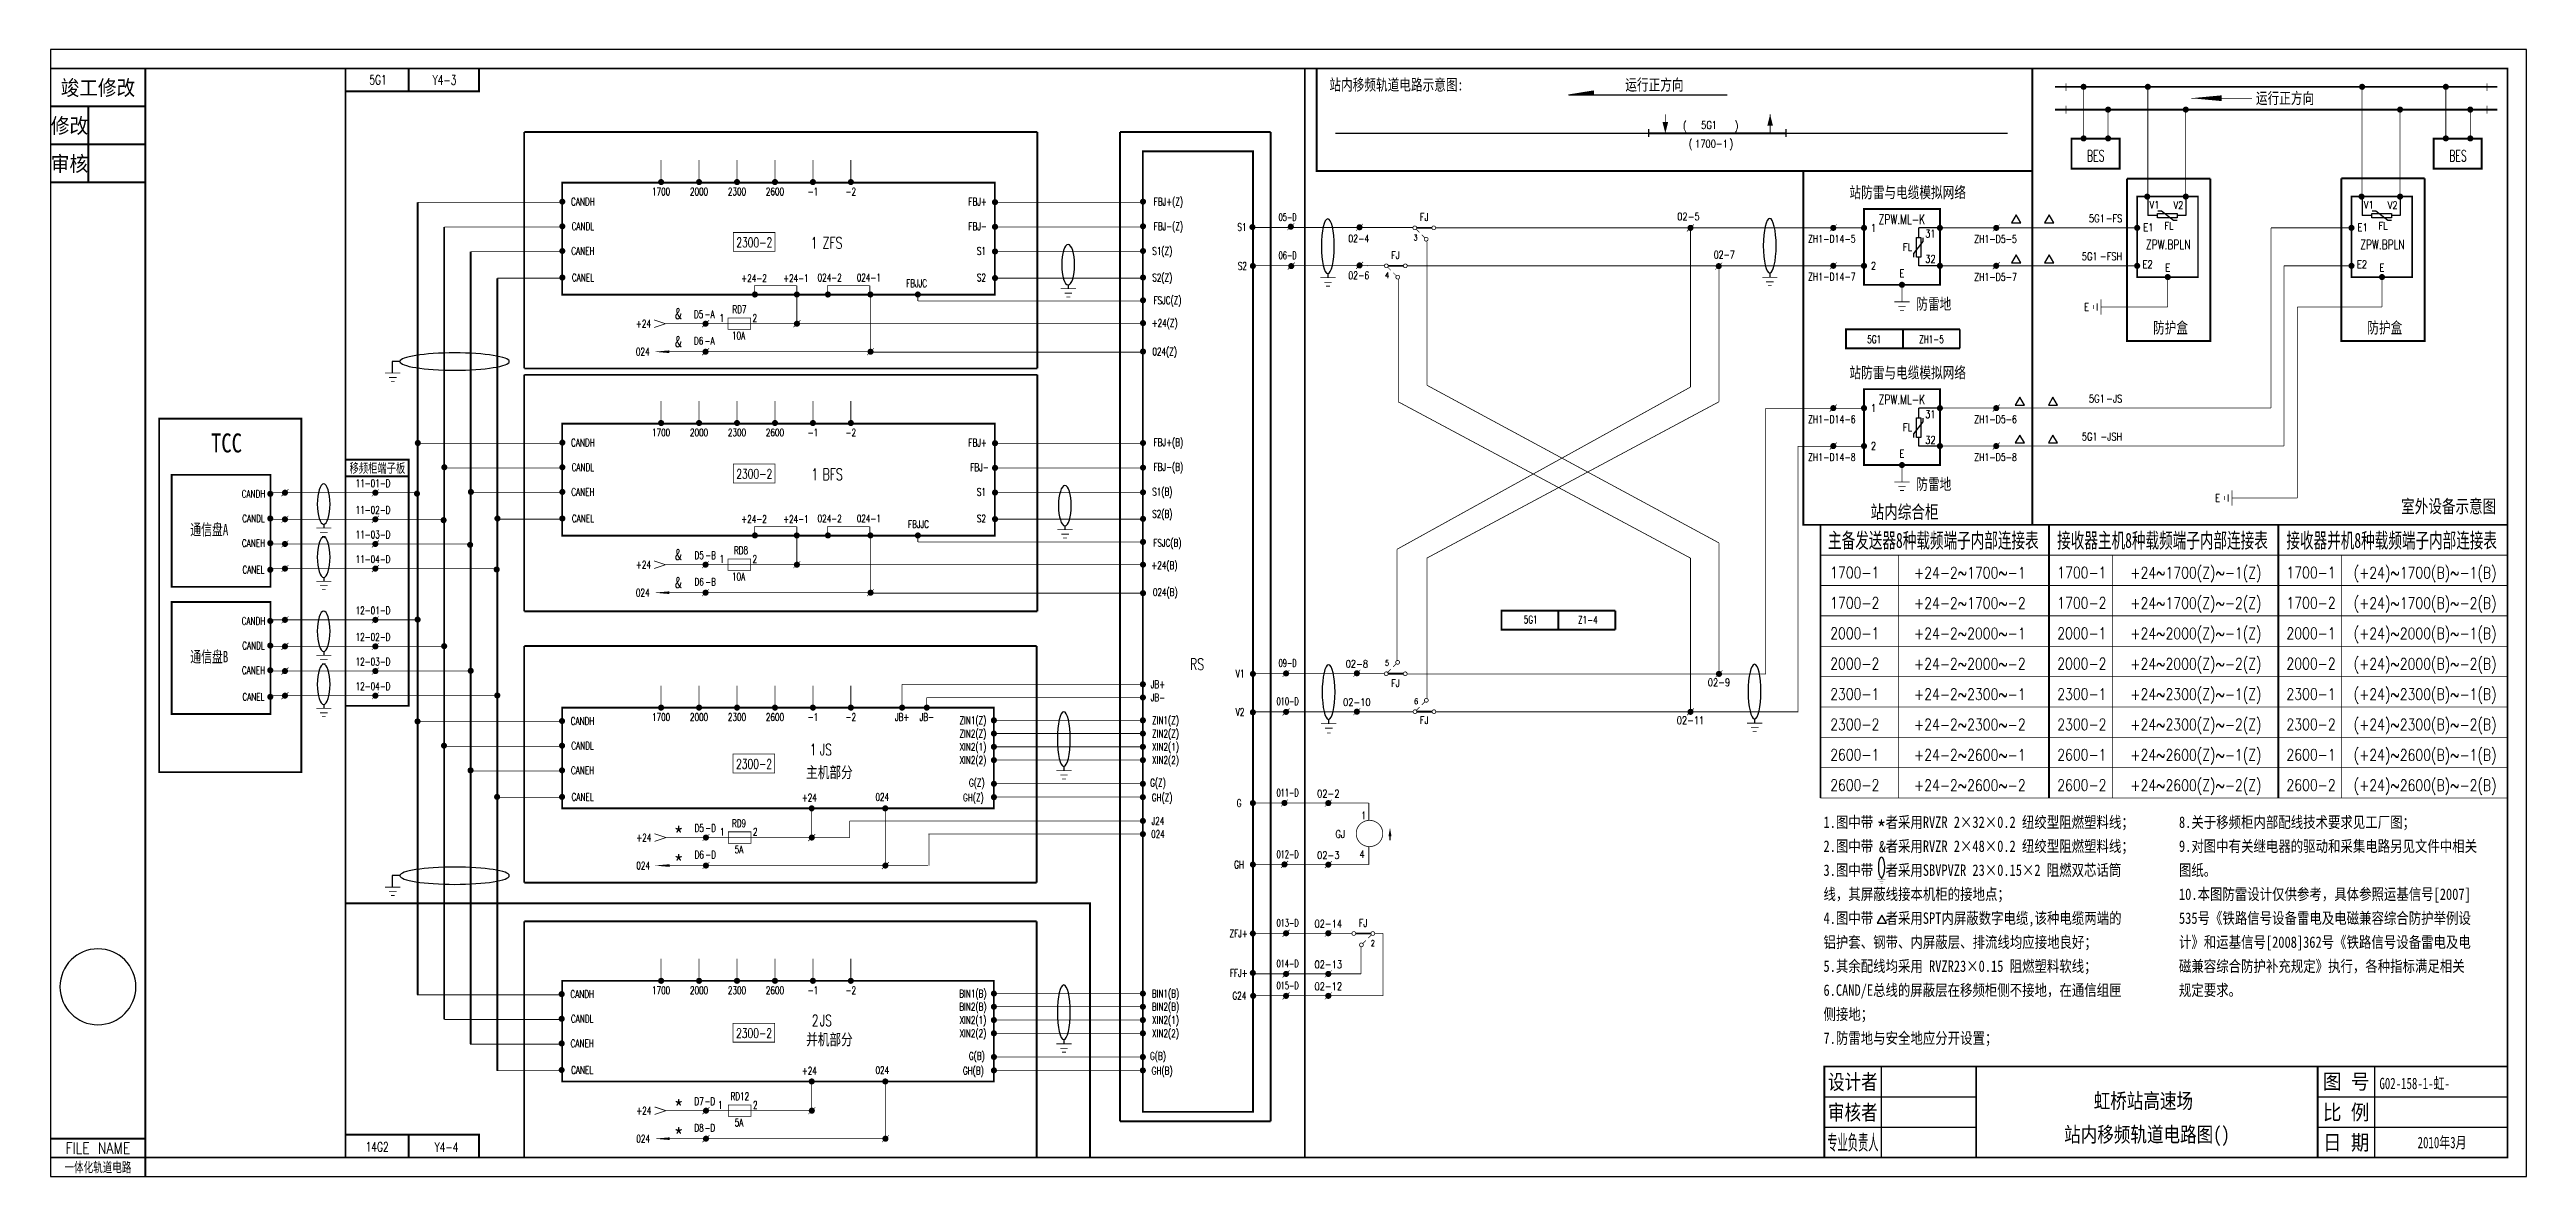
# Model space of a CAD drawing. Extents: x 342 to 994, y 0 to 297.
import ezdxf
from ezdxf.enums import TextEntityAlignment as Align

# ---------------------------------------------------------------- set-up
doc = ezdxf.new("R2010")
doc.units = 0
doc.header["$LTSCALE"] = 5
doc.header["$MEASUREMENT"] = 0
doc.linetypes.add('DASHED', pattern=[0.75, 0.5, -0.25])
doc.layers.get('0').update_dxf_attribs({"linetype": 'CONTINUOUS'})
for name, color, linetype in [('AAA', 255, 'CONTINUOUS'), ('DEFINE', 7, 'CONTINUOUS'), ('TIE', 7, 'CONTINUOUS'), ('更换说明', 6, 'CONTINUOUS'), ('电缆编号', 3, 'CONTINUOUS')]:
    doc.layers.add(name, color=color, linetype=linetype)
doc.styles.add('CHINESE', font='NSimSun.ttf', dxfattribs={"width": 0.9})
doc.styles.add('HZ', font='txt.shx', dxfattribs={"width": 0.7, "bigfont": 'hztxt.shx'})
doc.styles.add('ST', font='SimSun.ttf')
doc.styles.get("Standard").update_dxf_attribs({"font": 'txt.shx', "width": 0.8, "bigfont": 'HZTXT.shx'})

msp = doc.modelspace()

# ---------------------------------------------------------------- texts
at = {"color": 7, "style": 'CHINESE', "width": 0.9}
for s, p in [('竣工修改', (354.61, 287)), ('修改', (347.11, 277)), ('审核', (347.11, 267))]:
    msp.add_text(s, height=4, dxfattribs=at).set_placement(p, align=Align.MIDDLE)
at = {"color": 7, "style": 'CHINESE'}
for s, height, width, p in [('站内移频轨道电路示意图:', 3, 0.75, (696.73, 286.22)), ('运行正方向', 3, 0.75, (764.73, 286.22)), ('运行正方向', 3, 0.75, (930.88, 282.68)), ('站防雷与电缆模拟网络', 3, 0.75, (831.46, 257.87)), ('&', 3, 0.9, (507.53, 225.89)), ('防护盒', 3, 0.75, (900.71, 222.21)), ('防护盒', 3, 0.75, (957.17, 222.21)), ('&', 3, 0.9, (507.53, 218.51)), ('站防雷与电缆模拟网络', 3, 0.75, (831.46, 210.37)), ('TCC', 5, 0.8, (388.48, 190.82)), ('移频柜端子板', 2.5, 0.7, (428.24, 185.46)), ('站内综合柜', 3.5, 0.75, (830.64, 173.39)), ('室外设备示意图', 3.5, 0.75, (974.01, 174.86)), ('通信盘A', 3, 0.7, (383.94, 168.99)), ('&', 3, 0.9, (507.53, 162.39)), ('&', 3, 0.9, (507.53, 155.01)), ('通信盘B', 3, 0.7, (383.94, 135.49)), ('主机部分', 3, 0.75, (547.35, 105.02)), ('﹡', 5, 0.9, (507.63, 88.54)), ('﹡', 5, 0.9, (824.54, 90.23)), ('﹡', 5, 0.9, (507.63, 81.13)), ('&', 3, 0.9, (824.78, 85.43)), ('并机部分', 3, 0.75, (547.35, 34.61)), ('﹡', 5, 0.9, (507.64, 16.57)), ('﹡', 5, 0.9, (507.64, 9.16))]:
    msp.add_text(s, height=height, dxfattribs=dict(at, width=width)).set_placement(p, align=Align.CENTER)
at = {"color": 7}
for s, height, width, p in [('BES', 3, 0.6, (881.01, 267.51)), ('BES', 3, 0.6, (976.45, 267.51)), ('V1', 2, 0.8, (896.49, 255.07)), ('V2', 2, 0.8, (902.78, 254.98)), ('V1', 2, 0.8, (952.95, 255.07)), ('V2', 2, 0.8, (959.24, 254.98)), ('FJ', 2, 0.8, (704.07, 251.88)), ('1', 2, 0.8, (822.45, 249)), ('ZPW.ML-K', 2.5, 0.7, (829.95, 251)), ('31', 2, 0.8, (837.45, 247.5)), ('E1', 2, 0.8, (894.87, 249.13)), ('FL', 2, 0.8, (900.27, 249.54)), ('E1', 2, 0.8, (951.33, 249.13)), ('FL', 2, 0.8, (956.73, 249.54)), ('FJ', 2, 0.8, (696.5, 241.8)), ('FL', 2, 0.8, (831.41, 243.92)), ('32', 2, 0.8, (837.45, 240.83)), ('ZPW.BPLN', 2.5, 0.7, (900.12, 244.36)), ('ZPW.BPLN', 2.5, 0.7, (956.58, 244.36)), ('2', 2, 0.8, (822.45, 239)), ('E', 2, 0.8, (829.95, 237)), ('E2', 2, 0.8, (894.69, 239.38)), ('E', 2, 0.8, (899.98, 238.54)), ('E2', 2, 0.8, (951.16, 239.38)), ('E', 2, 0.8, (956.44, 238.54)), ('E', 2, 0.8, (878.59, 228.15)), ('1', 2, 0.8, (822.45, 201.5)), ('ZPW.ML-K', 2.5, 0.7, (829.95, 203.5)), ('FL', 2, 0.8, (831.41, 196.42)), ('31', 2, 0.8, (837.45, 199.89)), ('2', 2, 0.8, (822.45, 191.5)), ('E', 2, 0.8, (829.95, 189.5)), ('32', 2, 0.8, (837.45, 193.11)), ('E', 2, 0.8, (913.09, 177.81)), ('FJ', 2, 0.8, (696.5, 129.01)), ('FJ', 2, 0.8, (704.07, 119.27)), ('FJ', 2, 0.8, (687.97, 65.81))]:
    msp.add_text(s, height=height, dxfattribs=dict(at, width=width)).set_placement(p, align=Align.CENTER)
at = {"color": 7, "linetype": 'Continuous', "style": 'HZ', "width": 0.7}
for s, p in [('CANDH', (482.4, 255.91)), ('1700', (503, 258.57)), ('2000', (513, 258.57)), ('2300', (523, 258.57)), ('2600', (533, 258.57)), ('-1', (543, 258.57)), ('-2', (553, 258.57)), ('FBJ+', (586.4, 255.91)), ('FBJ+(Z)', (636.66, 255.91)), ('CANDL', (482.4, 249.41)), ('FBJ-', (586.4, 249.41)), ('FBJ-(Z)', (636.66, 249.41)), ('S1', (656.04, 249.21)), ('CANEH', (482.4, 242.91)), ('S1', (587.4, 242.91)), ('S1(Z)', (635.06, 242.91)), ('CANEL', (482.4, 235.91)), ('S2', (587.4, 235.91)), ('S2(Z)', (635.06, 235.91)), ('S2', (656.15, 238.96)), ('FSJC(Z)', (636.42, 229.91)), ('10A', (523.42, 220.6)), ('+24(Z)', (635.69, 223.91)), ('024(Z)', (635.69, 216.41)), ('1700', (503, 195.07)), ('2000', (513, 195.07)), ('2300', (523, 195.07)), ('2600', (533, 195.07)), ('-1', (543, 195.07)), ('-2', (553, 195.07)), ('CANDH', (482.4, 192.41)), ('FBJ+', (586.4, 192.41)), ('FBJ+(B)', (636.66, 192.47)), ('CANDL', (482.4, 185.91)), ('FBJ-', (586.9, 185.91)), ('FBJ-(B)', (636.66, 185.97)), ('CANDH', (395.6, 178.91)), ('CANEH', (482.4, 179.41)), ('S1', (587.4, 179.41)), ('S1(B)', (635.06, 179.47)), ('CANDL', (395.6, 172.41)), ('CANEL', (482.4, 172.41)), ('S2', (587.4, 172.41)), ('S2(B)', (635.06, 173.63)), ('CANEH', (395.6, 165.91)), ('FSJC(B)', (636.4, 165.99)), ('CANEL', (395.6, 158.91)), ('10A', (523.42, 157.1)), ('+24(B)', (635.62, 160.07)), ('024(B)', (635.84, 153)), ('CANDH', (395.6, 145.41)), ('CANDL', (395.6, 138.91)), ('CANEH', (395.6, 132.41)), ('JB+', (633.91, 128.72)), ('V1', (655.55, 131.55)), ('CANEL', (395.6, 125.41)), ('JB-', (633.91, 125.24)), ('CANDH', (482.31, 119.04)), ('1700', (503, 120.07)), ('2000', (513, 120.07)), ('2300', (523, 120.07)), ('2600', (533, 120.07)), ('-1', (543, 120.07)), ('-2', (553, 120.07)), ('JB+', (566.5, 120.07)), ('JB-', (573, 120.07)), ('ZIN1(Z)', (585.16, 119.22)), ('ZIN2(Z)', (585.16, 115.74)), ('ZIN1(Z)', (635.91, 119.22)), ('ZIN2(Z)', (635.91, 115.74)), ('V2', (655.55, 121.42)), ('CANDL', (482.31, 112.54)), ('XIN2(1)', (585.16, 112.24)), ('XIN2(2)', (585.16, 108.74)), ('XIN2(1)', (635.91, 112.24)), ('XIN2(2)', (635.91, 108.74)), ('CANEH', (482.31, 106.04)), ('G(Z)', (586.19, 102.77)), ('G(Z)', (633.92, 102.77)), ('CANEL', (482.31, 99.04)), ('GH(Z)', (585.28, 98.88)), ('GH(Z)', (635.01, 98.88)), ('G', (655.28, 97.42)), ('J24', (633.91, 92.72)), ('5A', (523.52, 85.19)), ('024', (633.91, 89.24)), ('GH', (655.28, 81.21)), ('ZFJ+', (655.19, 63.05)), ('FFJ+', (655.19, 52.65)), ('CANDH', (482.21, 47.07)), ('1700', (503, 48.07)), ('2000', (513, 48.07)), ('2300', (523, 48.07)), ('2600', (533, 48.07)), ('-1', (543, 48.07)), ('-2', (553, 48.07)), ('BIN1(B)', (585.16, 47.22)), ('BIN2(B)', (585.16, 43.74)), ('BIN1(B)', (635.91, 47.22)), ('BIN2(B)', (635.91, 43.74)), ('G24', (655.36, 46.63)), ('CANDL', (482.21, 40.57)), ('XIN2(1)', (585.16, 40.24)), ('XIN2(1)', (635.91, 40.24)), ('CANEH', (482.21, 34.07)), ('XIN2(2)', (585.16, 36.74)), ('G(B)', (586.19, 30.77)), ('G(B)', (633.92, 30.77)), ('XIN2(2)', (635.91, 36.74)), ('CANEL', (482.21, 27.07)), ('GH(B)', (585.28, 26.88)), ('GH(B)', (635.01, 26.88)), ('5A', (523.53, 13.22))]:
    msp.add_text(s, height=2, dxfattribs=at).set_placement(p, align=Align.CENTER)
at = {"color": 1, "width": 0.8}
for s, p in [('-FS', (888, 251.5)), ('-FSH', (888, 241.5)), ('-JS', (888, 204)), ('-JSH', (888, 194))]:
    msp.add_text(s, height=2, dxfattribs=at).set_placement(p, align=Align.RIGHT)
at = {"color": 2, "linetype": 'Continuous', "style": 'HZ', "width": 0.7}
for s, height, p in [('ZFS', 3, (545.55, 244.55)), ('-A', 2, (514.45, 226.23)), ('-A', 2, (514.45, 219.23)), ('BFS', 3, (545.55, 183.55)), ('-B', 2, (514.61, 162.73)), ('-B', 2, (514.61, 155.73)), ('JS', 3, (544.78, 111)), ('-D', 2, (514.63, 90.82)), ('-D', 2, (514.63, 83.82)), ('JS', 3, (544.78, 39.62)), ('-D', 2, (514.42, 18.84)), ('-D', 2, (514.42, 11.84))]:
    msp.add_text(s, height=height, dxfattribs=at).set_placement(p)
at = {"color": 7, "linetype": 'Continuous', "style": 'HZ', "width": 0.7}
for s, height, p in [('+24-2', 2, (524.13, 235.75)), ('+24-1', 2, (535.16, 235.75)), ('024-2', 2, (544.24, 235.91)), ('024-1', 2, (554.55, 235.91)), ('FBJJC', 2, (567.55, 234.41)), ('+24', 2, (496.37, 223.74)), ('2', 2, (527.1, 225.24)), ('024', 2, (496.37, 216.36)), ('11-01-D', 2, (422.51, 181.68)), ('11-02-D', 2, (422.51, 174.68)), ('11-03-D', 2, (422.51, 168.18)), ('+24-2', 2, (524.13, 172.25)), ('+24-1', 2, (535.16, 172.25)), ('024-2', 2, (544.24, 172.41)), ('024-1', 2, (554.55, 172.41)), ('FBJJC', 2, (568.05, 170.91)), ('11-04-D', 2, (422.51, 161.7)), ('2', 2, (527.1, 161.74)), ('+24', 2, (496.37, 160.24)), ('12-01-D', 2, (422.51, 148.18)), ('024', 2, (496.37, 152.86)), ('12-02-D', 2, (422.51, 141.18)), ('12-03-D', 2, (422.51, 134.68)), ('RS', 3, (642.38, 133.5)), ('12-04-D', 2, (422.51, 128.2)), ('+24', 2, (540.07, 98.84)), ('024', 2, (559.47, 99)), ('2', 2, (527.2, 89.83)), ('+24', 2, (496.47, 88.33)), ('024', 2, (496.47, 80.95)), ('+24', 2, (540.08, 26.87)), ('024', 2, (559.48, 27.02)), ('2', 2, (527.21, 17.85)), ('+24', 2, (496.47, 16.35)), ('024', 2, (496.47, 8.97))]:
    msp.add_text(s, height=height, dxfattribs=at).set_placement(p)
at = {"color": 7, "style": 'CHINESE'}
for s, width, p in [('防雷地', 0.75, (833.73, 228.46)), ('防雷地', 0.75, (833.73, 180.96)), ('1.图中带  者采用RVZR 2×32×0.2 纽绞型阻燃塑料线；', 0.8, (809.27, 91.88)), ('8.关于移频柜内部配线技术要求见工厂图；', 0.8, (902.93, 91.88)), ('2.图中带  者采用RVZR 2×48×0.2 纽绞型阻燃塑料线；', 0.8, (809.27, 85.56)), ('9.对图中有关继电器的驱动和采集电路另见文件中相关', 0.8, (902.93, 85.56)), ('3.图中带  者采用SBVPVZR 23×0.15×2 阻燃双芯话筒', 0.8, (809.27, 79.24)), ('图纸。', 0.8, (902.93, 79.24)), ('线，其屏蔽线接本机柜的接地点；', 0.8, (809.27, 72.91)), ('10.本图防雷设计仅供参考，具体参照运基信号[2007]', 0.8, (902.93, 72.91)), ('4.图中带  者采用SPT内屏蔽数字电缆,该种电缆两端的', 0.8, (809.27, 66.59)), ('535号《铁路信号设备雷电及电磁兼容综合防护举例设', 0.8, (902.93, 66.59)), ('铝护套、钢带、内屏蔽层、排流线均应接地良好；', 0.8, (809.27, 60.27)), ('计》和运基信号[2008]362号《铁路信号设备雷电及电', 0.8, (902.93, 60.27)), ('5.其余配线均采用 RVZR23×0.15 阻燃塑料软线；', 0.8, (809.27, 53.94)), ('磁兼容综合防护补充规定》执行，各种指标满足相关', 0.8, (902.93, 53.94)), ('6.CAND/E总线的屏蔽层在移频柜侧不接地，在通信组匣', 0.8, (809.27, 47.62)), ('规定要求。', 0.8, (902.93, 47.62)), ('侧接地；', 0.8, (809.27, 41.3)), ('7.防雷地与安全地应分开设置；', 0.8, (809.27, 34.98))]:
    msp.add_text(s, height=3, dxfattribs=dict(at, width=width)).set_placement(p)
at = {"color": 7, "linetype": 'Continuous', "style": 'HZ', "width": 0.7}
for p in [(519.6, 225.24), (519.6, 161.74), (519.7, 89.83), (519.21, 17.85)]:
    msp.add_text('1', height=2, dxfattribs=at).set_placement(p, align=Align.RIGHT)
at = {"color": 7, "width": 0.8}
for s, p in [('1', (687.43, 94.17)), ('4', (686.99, 83.96))]:
    msp.add_text(s, height=2, dxfattribs=at).set_placement(p)
at = {"color": 3, "width": 0.8}
msp.add_text('GJ', height=2, dxfattribs=at).set_placement((680.67, 89.26))
at = {"color": 7, "width": 0.8}
for s, p in [('FILE NAME', (354.61, 7.5)), ('一体化轨道电路', (354.61, 2.5))]:
    msp.add_text(s, height=3, dxfattribs=at).set_placement(p, align=Align.MIDDLE)
at = {"layer": 'DEFINE', "color": 2, "linetype": 'Continuous', "style": 'HZ', "width": 0.7}
for s, height, p in [('5G1', 2.5, (428.42, 289.02)), ('Y4-3', 2.5, (445.93, 288.97)), ('2300-2', 2.5, (527.56, 246.17)), ('5G1', 2, (822.64, 220.64)), ('ZH1-5', 2, (837.73, 220.65)), ('2300-2', 2.5, (527.56, 185.17)), ('5G1', 2, (732.13, 146.78)), ('2300-2', 2.5, (527.49, 108.73)), ('2300-2', 2.5, (527.49, 37.77)), ('14G2', 2.5, (428.17, 7.81)), ('Y4-4', 2.5, (446.45, 7.75))]:
    msp.add_text(s, height=height, dxfattribs=at).set_placement(p, align=Align.MIDDLE)
at = {"layer": 'DEFINE', "color": 0, "linetype": 'Continuous', "width": 0.8}
for s, p in [('(', (772.26, 275.91)), (')', (785.89, 275.91)), ('(', (773.76, 271.17)), (')', (784.51, 271.17))]:
    msp.add_text(s, height=2, dxfattribs=at).set_placement(p)
at = {"layer": 'DEFINE', "color": 2, "width": 0.8}
msp.add_text('5G1', height=2, dxfattribs=at).set_placement((779.12, 276.1), align=Align.CENTER)
at = {"layer": 'DEFINE', "color": 2, "linetype": 'Continuous', "width": 0.8}
msp.add_text('1700-1', height=2, dxfattribs=at).set_placement((779.76, 271.17), align=Align.CENTER)
at = {"layer": 'DEFINE', "color": 2, "linetype": 'Continuous', "style": 'HZ', "width": 0.7}
for s, height, p in [('1', 3, (544.23, 244.55)), ('D5', 2, (514.12, 226.23)), ('D6', 2, (514.12, 219.23)), ('1', 3, (544.37, 183.55)), ('D5', 2, (514.25, 162.73)), ('D6', 2, (514.25, 155.73)), ('1', 3, (543.93, 111)), ('D5', 2, (514.28, 90.82)), ('D6', 2, (514.28, 83.82)), ('2', 3, (544.47, 39.62)), ('D7', 2, (514.22, 18.84)), ('D8', 2, (514.22, 11.84))]:
    msp.add_text(s, height=height, dxfattribs=at).set_placement(p, align=Align.RIGHT)
for s, p in [('RD7', (523.64, 227.52)), ('RD8', (524.05, 164.02)), ('RD9', (523.54, 92.1)), ('RD12', (523.75, 20.13))]:
    msp.add_text(s, height=2, dxfattribs=at).set_placement(p, align=Align.CENTER)
at = {"layer": 'DEFINE', "color": 6, "linetype": 'Continuous', "style": 'HZ', "width": 0.7}
msp.add_text('Z1-4', height=2, dxfattribs=at).set_placement((747.18, 146.71), align=Align.MIDDLE)
at = {"layer": 'DEFINE', "color": 5, "style": 'ST', "width": 0.7}
msp.add_text('G02-158-1-虹-', height=3, dxfattribs=at).set_placement((955.75, 23.03))
at = {"layer": 'DEFINE', "color": 5}
for s, height, style, width, p in [('虹桥站高速场', 4, 'CHINESE', 0.8, (893.56, 20.01, 0)), ('站内移频轨道电路图()', 4, 'CHINESE', 0.8, (894.49, 10.86)), ('2010年3月', 3, 'ST', 0.7, (972.25, 9.03))]:
    msp.add_text(s, height=height, dxfattribs=dict(at, style=style, width=width)).set_placement(p, align=Align.MIDDLE)
at = {"layer": 'TIE', "color": 3, "linetype": 'Continuous', "style": 'HZ', "width": 0.6}
for s, p in [('05-D', (668.08, 252.83)), ('06-D', (668.08, 242.75)), ('09-D', (668.08, 135.32)), ('010-D', (668.08, 125.24)), ('011-D', (668.08, 101.15)), ('012-D', (668.08, 84.93)), ('013-D', (668.08, 66.85)), ('014-D', (668.08, 56.13)), ('015-D', (668.08, 50.35))]:
    msp.add_text(s, height=2, dxfattribs=at).set_placement(p, align=Align.MIDDLE)
at = {"layer": 'TIE', "color": 3, "width": 0.75}
for s, p in [('02-4', (684.06, 246.21)), ('02-7', (780.37, 241.93)), ('02-6', (684.06, 236.47))]:
    msp.add_text(s, height=2, dxfattribs=at).set_placement(p)
at = {"layer": 'TIE', "color": 7, "width": 0.75}
for s, p in [('3', (701.25, 246.71)), ('4', (693.75, 236.73)), ('5', (693.75, 134.61)), ('6', (701.4, 124.48)), ('2', (690, 60.75))]:
    msp.add_text(s, height=1.5, dxfattribs=at).set_placement(p)
at = {"layer": 'TIE', "color": 3, "width": 0.8}
for s, p in [('02-5', (773.68, 252)), ('02-8', (686.32, 134.12)), ('02-9', (781.73, 129.21)), ('02-10', (686.32, 124)), ('02-11', (774.23, 119.21)), ('02-2', (678.8, 99.91)), ('02-3', (678.8, 83.69)), ('02-14', (678.8, 65.61)), ('02-13', (678.8, 54.89)), ('02-12', (678.8, 49.11))]:
    msp.add_text(s, height=2, dxfattribs=at).set_placement(p, align=Align.CENTER)
at = {"layer": 'TIE', "color": 1, "width": 0.75}
for s, p in [('ZH1-D14-5', (805.2, 246.11)), ('ZH1-D5-5', (848.98, 246.07)), ('ZH1-D14-7', (805.2, 236.11)), ('ZH1-D5-7', (848.98, 236.07)), ('ZH1-D14-6', (805.2, 198.57)), ('ZH1-D5-6', (848.98, 198.57)), ('ZH1-D14-8', (805.2, 188.57)), ('ZH1-D5-8', (848.98, 188.57))]:
    msp.add_text(s, height=2, dxfattribs=at).set_placement(p)
at = {"layer": 'TIE', "color": 1, "width": 0.8}
for p in [(883.4, 251.5), (881.51, 241.5), (883.4, 204), (881.51, 194)]:
    msp.add_text('5G1', height=2, dxfattribs=at).set_placement(p, align=Align.RIGHT)

# ---------------------------------------------------------------- blocks, each defined once
blk = doc.blocks.new('W22')
at = {"const_width": 0.8}
blk.add_lwpolyline([(-0.4, 0, 1), (0.4, 0, 1)], format="xyb", close=True, dxfattribs=at)
blk = doc.blocks.new('W21')
at = {"const_width": 0.15}
for points in [[(0, 0), (-0.92, -0.92)], [(0, 0), (0.92, 0.92)]]:
    blk.add_lwpolyline(points, dxfattribs=at)
at = {"const_width": 0.8}
blk.add_lwpolyline([(-0.4, 0, 1), (0.4, 0, 1)], format="xyb", close=True, dxfattribs=at)
blk = doc.blocks.new('W54')
at = {"const_width": 0.2}
blk.add_lwpolyline([(3, 1), (0, 0), (3, -1)], dxfattribs=at)
blk = doc.blocks.new('W57')
blk.add_lwpolyline([(0, 0, 0.7, 0, 0), (4, 0, 0, 0, 0)], format="xyseb")
blk = doc.blocks.new('A$C349F3EFB')
at = {"color": 7}
for points in [[(4, 2.3, 0.2, 0.2, 0), (0, 2.3, 0.2, 0.2, 0)], [(3, 1.1, 0.2, 0.2, 0), (1, 1.1, 0.2, 0.2, 0)], [(2.5, 0.1, 0.2, 0.2, 0), (1.5, 0.1, 0.2, 0.2, 0)]]:
    blk.add_lwpolyline(points, format="xyseb", dxfattribs=at)
blk.add_lwpolyline([(2, 3.3), (2, 2.4)], dxfattribs=at)
at = {"color": 7, "extrusion": (0, 0, -1)}
blk.add_ellipse((2, 8.6), major_axis=(0, -5.33), ratio=0.317221, dxfattribs=at)
blk = doc.blocks.new('TRI')
blk.add_lwpolyline([(0, 0), (2, 0), (1, 1.73)], close=True)
blk = doc.blocks.new('CONTI_1')
at = {"color": 7, "xscale": 1.21, "yscale": 1.21, "zscale": 1.21}
blk.add_blockref('TRI', (-1.16, -0.69), dxfattribs=at)
blk.add_attdef('1', text='', height=2).set_placement((2.2, 0.35), align=Align.MIDDLE)
blk = doc.blocks.new('A$C4A606673')
for points in [[(0.25, 0.1, 0.5, 0.5, 0), (0.25, 72.1, 0.5, 0.5, 0), (60.49, 72.1, 0.5, 0.5, 0), (60.49, 0.1, 0.5, 0.5, 0)], [(60.49, 0.1, 0.5, 0.5, 0), (60.49, 72.1, 0.5, 0.5, 0), (120.87, 72.1, 0.5, 0.5, 0), (120.87, 0.1, 0.5, 0.5, 0)], [(120.87, 0.1, 0.5, 0.5, 0), (120.87, 72.1, 0.5, 0.5, 0), (181.26, 72.1, 0.5, 0.5, 0), (181.26, 0.1, 0.5, 0.5, 0)], [(0.25, 64.1, 0.2, 0.2, 0), (60.49, 64.1, 0.2, 0.2, 0)], [(20.79, 64.1, 0.2, 0.2, 0), (20.79, 0.1, 0.2, 0.2, 0)], [(60.49, 64.1, 0.2, 0.2, 0), (120.87, 64.1, 0.2, 0.2, 0)], [(77.12, 64.1, 0.2, 0.2, 0), (77.12, 0.1, 0.2, 0.2, 0)], [(120.87, 64.1, 0.2, 0.2, 0), (181.26, 64.1, 0.2, 0.2, 0)], [(137.51, 64.1, 0.2, 0.2, 0), (137.51, 0.1, 0.2, 0.2, 0)], [(0.25, 56.1, 0.2, 0.2, 0), (60.49, 56.1, 0.2, 0.2, 0)], [(60.49, 56.1, 0.2, 0.2, 0), (120.87, 56.1, 0.2, 0.2, 0)], [(120.87, 56.1, 0.2, 0.2, 0), (181.26, 56.1, 0.2, 0.2, 0)], [(0.25, 48.1, 0.2, 0.2, 0), (60.49, 48.1, 0.2, 0.2, 0)], [(60.49, 48.1, 0.2, 0.2, 0), (120.87, 48.1, 0.2, 0.2, 0)], [(120.87, 48.1, 0.2, 0.2, 0), (181.26, 48.1, 0.2, 0.2, 0)], [(0.25, 40.1, 0.2, 0.2, 0), (60.49, 40.1, 0.2, 0.2, 0)], [(60.49, 40.1, 0.2, 0.2, 0), (120.87, 40.1, 0.2, 0.2, 0)], [(120.87, 40.1, 0.2, 0.2, 0), (181.26, 40.1, 0.2, 0.2, 0)], [(0.25, 32.1, 0.2, 0.2, 0), (60.49, 32.1, 0.2, 0.2, 0)], [(60.49, 32.1, 0.2, 0.2, 0), (120.87, 32.1, 0.2, 0.2, 0)], [(120.87, 32.1, 0.2, 0.2, 0), (181.26, 32.1, 0.2, 0.2, 0)], [(0.25, 24.1, 0.2, 0.2, 0), (60.49, 24.1, 0.2, 0.2, 0)], [(60.49, 24.1, 0.2, 0.2, 0), (120.87, 24.1, 0.2, 0.2, 0)], [(120.87, 24.1, 0.2, 0.2, 0), (181.26, 24.1, 0.2, 0.2, 0)], [(0.25, 16.1, 0.2, 0.2, 0), (60.49, 16.1, 0.2, 0.2, 0)], [(60.49, 16.1, 0.2, 0.2, 0), (120.87, 16.1, 0.2, 0.2, 0)], [(120.87, 16.1, 0.2, 0.2, 0), (181.26, 16.1, 0.2, 0.2, 0)], [(0.25, 8.1, 0.2, 0.2, 0), (60.49, 8.1, 0.2, 0.2, 0)], [(60.49, 8.1, 0.2, 0.2, 0), (120.87, 8.1, 0.2, 0.2, 0)], [(120.87, 8.1, 0.2, 0.2, 0), (181.26, 8.1, 0.2, 0.2, 0)], [(0.25, 0.1, 0.2, 0.2, 0), (60.49, 0.1, 0.2, 0.2, 0)], [(60.49, 0.1, 0.2, 0.2, 0), (120.87, 0.1, 0.2, 0.2, 0)], [(120.87, 0.1, 0.2, 0.2, 0), (181.26, 0.1, 0.2, 0.2, 0)]]:
    blk.add_lwpolyline(points, format="xyseb")
at = {"style": 'CHINESE', "width": 0.62941}
for s, p, p2 in [('主备发送器8种载频端子内部连接表', (2.24, 66), (57.74, 66)), ('接收器主机8种载频端子内部连接表', (62.62, 66), (118.12, 66)), ('接收器并机8种载频端子内部连接表', (123.01, 66), (178.51, 66))]:
    blk.add_text(s, height=4, dxfattribs=at).set_placement(p, p2, align=Align.FIT)
at = {"width": 0.8}
for s, p in [('1700-1', (9.29, 58)), ('+24-2~1700~-1', (39.61, 57.95)), ('1700-1', (69.12, 58)), ('+24~1700(Z)~-1(Z)', (99.18, 57.95)), ('1700-1', (129.51, 58)), ('(+24)~1700(B)~-1(B)', (159.57, 57.95)), ('1700-2', (9.29, 50)), ('+24-2~1700~-2', (39.61, 49.95)), ('1700-2', (69.12, 50)), ('+24~1700(Z)~-2(Z)', (99.18, 49.95)), ('1700-2', (129.51, 50)), ('(+24)~1700(B)~-2(B)', (159.57, 49.95)), ('2000-1', (9.29, 42)), ('+24-2~2000~-1', (39.61, 41.95)), ('2000-1', (69.12, 42)), ('+24~2000(Z)~-1(Z)', (99.18, 41.95)), ('2000-1', (129.51, 42)), ('(+24)~2000(B)~-1(B)', (159.57, 41.95)), ('2000-2', (9.29, 34)), ('+24-2~2000~-2', (39.61, 33.95)), ('2000-2', (69.12, 34)), ('+24~2000(Z)~-2(Z)', (99.18, 33.95)), ('2000-2', (129.51, 34)), ('(+24)~2000(B)~-2(B)', (159.57, 33.95)), ('2300-1', (9.29, 26)), ('+24-2~2300~-1', (39.61, 25.95)), ('2300-1', (69.12, 26)), ('+24~2300(Z)~-1(Z)', (99.18, 25.95)), ('2300-1', (129.51, 26)), ('(+24)~2300(B)~-1(B)', (159.57, 25.95)), ('2300-2', (9.29, 18)), ('+24-2~2300~-2', (39.61, 17.95)), ('2300-2', (69.12, 18)), ('+24~2300(Z)~-2(Z)', (99.18, 17.95)), ('2300-2', (129.51, 18)), ('(+24)~2300(B)~-2(B)', (159.57, 17.95)), ('+24~2600(Z)~-1(Z)', (99.18, 9.95)), ('(+24)~2600(B)~-1(B)', (159.57, 9.95)), ('2600-1', (9.29, 10)), ('+24-2~2600~-1', (39.61, 9.95)), ('2600-1', (69.12, 10)), ('2600-1', (129.51, 10)), ('2600-2', (9.29, 2)), ('+24-2~2600~-2', (39.61, 1.95)), ('2600-2', (69.12, 2)), ('+24~2600(Z)~-2(Z)', (99.18, 1.95)), ('2600-2', (129.51, 2)), ('(+24)~2600(B)~-2(B)', (159.57, 1.95))]:
    blk.add_text(s, height=3, dxfattribs=at).set_placement(p, align=Align.CENTER)
blk = doc.blocks.new('133')
at = {"const_width": 0.2}
for points in [[(-6, 0, 1), (-5, 0, 1)], [(-1, 0, 1), (0, 0, 1)], [(-4, -3, 1), (-3, -3, 1)]]:
    blk.add_lwpolyline(points, format="xyb", close=True, dxfattribs=at)
for points, const_width in [([(-5, 0), (-1, 0)], 0.5), ([(-2.3, -1.8), (-3.15, -2.65)], 0.15), ([(-0.85, -0.35), (-1.7, -1.2)], 0.15)]:
    blk.add_lwpolyline(points, dxfattribs=dict(const_width=const_width))
blk.add_lwpolyline([(-5.5, -1.3, 0, 0, 0), (-5.5, -2.3, 0.8, 0, 0), (-5.5, -4.5, 0, 0, 0)], format="xyseb")
at = {"width": 0.8}
for tag, p in [('RELAY', (-3, 2.2)), ('0', (0, -2))]:
    blk.add_attdef(tag, text='', height=2, dxfattribs=at).set_placement(p, align=Align.MIDDLE)
blk = doc.blocks.new('131')
at = {"const_width": 0.2}
for points in [[(1, 0, 1), (0, 0, 1)], [(4, 3, 1), (3, 3, 1)], [(6, 0, 1), (5, 0, 1)]]:
    blk.add_lwpolyline(points, format="xyb", close=True, dxfattribs=at)
for points, const_width in [([(5, 0), (1, 0)], 0.5), ([(0.85, 0.35), (1.7, 1.2)], 0.15), ([(2.3, 1.8), (3.15, 2.65)], 0.15)]:
    blk.add_lwpolyline(points, dxfattribs=dict(const_width=const_width))
blk.add_lwpolyline([(5.5, 4.5, 0, 0, 0), (5.5, 3.5, 0.8, 0, 0), (5.5, 1.3, 0, 0, 0)], format="xyseb")
at = {"width": 0.8}
for tag, p in [('0', (0, 2)), ('RELAY', (3, -2.2))]:
    blk.add_attdef(tag, text='', height=2, dxfattribs=at).set_placement(p, align=Align.MIDDLE)
blk = doc.blocks.new('134')
at = {"const_width": 0.2}
for points in [[(1, 0, -1), (0, 0, -1)], [(6, 0, -1), (5, 0, -1)], [(4, -3, -1), (3, -3, -1)]]:
    blk.add_lwpolyline(points, format="xyb", close=True, dxfattribs=at)
for points, const_width in [([(5, 0), (1, 0)], 0.5), ([(0.85, -0.35), (1.7, -1.2)], 0.15), ([(2.3, -1.8), (3.15, -2.65)], 0.15)]:
    blk.add_lwpolyline(points, dxfattribs=dict(const_width=const_width))
blk.add_lwpolyline([(5.5, -1.3, 0, 0, 0), (5.5, -2.3, 0.8, 0, 0), (5.5, -4.5, 0, 0, 0)], format="xyseb")
at = {"width": 0.8}
for tag, p in [('RELAY', (3, 2.2)), ('0', (0, -2))]:
    blk.add_attdef(tag, text='', height=2, dxfattribs=at).set_placement(p, align=Align.MIDDLE)
blk = doc.blocks.new('W53')
blk.add_line((0, 1), (0, 0))
blk.add_lwpolyline([(0, 3.25, 0, 0.8, 0), (0, 1, 0.8, 0.8, 0)], format="xyseb")
blk = doc.blocks.new('BZTB')
at = {"color": 7}
for p, q in [((0.23, 16), (40.23, 16)), ((130.23, 16), (180.23, 16)), ((0.23, 8), (40.23, 8)), ((130.23, 8), (180.23, 8))]:
    blk.add_line(p, q, dxfattribs=at)
at = {"color": 7, "const_width": 0.5}
blk.add_lwpolyline([(0.23, 0), (180.23, 0), (180.23, 24), (0.23, 24)], close=True, dxfattribs=at)
at = {"color": 7}
for points, const_width in [([(15.23, 24), (15.23, 0)], 0.4), ([(40.23, 24), (40.23, 0)], 0.5), ([(130.23, 24), (130.23, 0)], 0.5), ([(145.23, 24), (145.23, 0)], 0.4)]:
    blk.add_lwpolyline(points, dxfattribs=dict(at, const_width=const_width))
at = {"color": 7, "style": 'CHINESE'}
for s, width, p in [('设计者', 0.8, (7.73, 20)), ('图 号', 0.9, (137.73, 20)), ('审核者', 0.8, (7.73, 12)), ('比 例', 0.9, (137.73, 12)), ('日 期', 0.9, (137.73, 4))]:
    blk.add_text(s, height=4, dxfattribs=dict(at, width=width)).set_placement(p, align=Align.MIDDLE)
at = {"color": 7, "style": 'CHINESE', "width": 0.474609}
blk.add_text('专业负责人', height=4, dxfattribs=at).set_placement((1, 2), (14.5, 2), align=Align.FIT)

# ---------------------------------------------------------------- linework, layer by layer
at = {"color": 0}
for p, q in [((763.2, 276), (763.2, 274)), ((799.38, 276), (799.38, 274))]:
    msp.add_line(p, q, dxfattribs=at)
at = {"color": 0, "linetype": 'Continuous'}
for p, q in [((894.73, 258.61), (894.73, 253.25)), ((904.73, 258.61), (904.73, 253.25)), ((951.19, 258.61), (951.19, 253.25)), ((961.19, 258.61), (961.19, 253.25)), ((840.35, 250), (834.36, 250)), ((840.35, 240), (834.36, 240)), ((434.14, 214.79), (432.14, 214.79)), ((432.14, 214.79), (432.14, 211.79)), ((840.35, 202.5), (834.36, 202.5)), ((840.35, 192.5), (834.36, 192.5)), ((434.14, 79.29), (432.14, 79.29)), ((432.14, 79.29), (432.14, 76.29)), ((687.44, 64.1), (687.44, 64.1))]:
    msp.add_line(p, q, dxfattribs=at)
at = {"linetype": 'Continuous'}
for p, q in [((834.36, 247.45), (834.36, 250)), ((897.28, 253.25), (894.73, 253.25)), ((904.73, 253.25), (902.49, 253.25)), ((953.74, 253.25), (951.19, 253.25)), ((961.19, 253.25), (958.95, 253.25)), ((834.36, 240), (834.36, 242.24)), ((834.36, 199.95), (834.36, 202.5)), ((834.36, 192.5), (834.36, 194.74))]:
    msp.add_line(p, q, dxfattribs=at)
at = {"color": 0}
msp.add_lwpolyline([(342.11, 0), (994.49, 0), (994.49, 297), (342.11, 297)], close=True, dxfattribs=at)
for points in [[(342.11, 292, 0.5, 0.5, 0), (367.11, 292, 0.5, 0.5, 0)], [(870.28, 287.17, 0.5, 0.5, 0), (986.85, 287.17, 0.5, 0.5, 0)], [(873.2, 288.07, 0.2, 0.2, 0), (873.2, 286.07, 0.2, 0.2, 0)], [(877.81, 273.5, 0.2, 0.2, 0), (877.81, 287.17, 0.2, 0.2, 0)], [(973.25, 273.5, 0.2, 0.2, 0), (973.25, 287.17, 0.2, 0.2, 0)], [(984.09, 288.07, 0.2, 0.2, 0), (984.09, 286.07, 0.2, 0.2, 0)], [(342.11, 282, 0.5, 0.5, 0), (367.11, 282, 0.5, 0.5, 0)], [(352.11, 262, 0.5, 0.5, 0), (352.11, 282, 0.5, 0.5, 0)], [(795.21, 279.9, 0, 1.5, 0), (795.21, 276.9, 1.5, 1.5, 0)], [(870.28, 281.17, 0.5, 0.5, 0), (986.85, 281.17, 0.5, 0.5, 0)], [(873.2, 280.2, 0.2, 0.2, 0), (873.2, 282.2, 0.2, 0.2, 0)], [(873.2, 282.1, 0.2, 0.2, 0), (873.2, 280.1, 0.2, 0.2, 0)], [(884.26, 273.5, 0.2, 0.2, 0), (884.26, 281.17, 0.2, 0.2, 0)], [(906.16, 284.17, 0, 1.5, 0), (914.16, 284.17, 1.5, 1.5, 0)], [(922.16, 284.16, 0.2, 0.2, 0), (906.16, 284.16, 0.2, 0.2, 0)], [(979.7, 273.5, 0.2, 0.2, 0), (979.7, 281.17, 0.2, 0.2, 0)], [(984.09, 280.2, 0.2, 0.2, 0), (984.09, 282.2, 0.2, 0.2, 0)], [(984.09, 282.1, 0.2, 0.2, 0), (984.09, 280.1, 0.2, 0.2, 0)], [(767.6, 274.9, 0, 1.5, 0), (767.6, 277.9, 1.5, 1.5, 0)], [(767.6, 274.9, 0.2, 0.2, 0), (767.6, 279.9, 0.2, 0.2, 0)], [(795.21, 274.9, 0.2, 0.2, 0), (795.21, 279.9, 0.2, 0.2, 0)], [(342.11, 272, 0.5, 0.5, 0), (367.11, 272, 0.5, 0.5, 0)], [(503, 262.07, 0.2, 0.2, 0), (503, 267.87, 0.2, 0.2, 0)], [(513, 262.07, 0.2, 0.2, 0), (513, 267.87, 0.2, 0.2, 0)], [(523, 262.07, 0.2, 0.2, 0), (523, 267.87, 0.2, 0.2, 0)], [(533, 262.07, 0.2, 0.2, 0), (533, 267.87, 0.2, 0.2, 0)], [(543, 262.07, 0.2, 0.2, 0), (543, 267.87, 0.2, 0.2, 0)], [(553, 262.07, 0.2, 0.2, 0), (553, 267.87, 0.2, 0.2, 0)], [(342.11, 262, 0.5, 0.5, 0), (367.11, 262, 0.5, 0.5, 0)], [(889.25, 262.96, 0.5, 0.5, 0), (911.21, 262.96, 0.5, 0.5, 0)], [(945.72, 263.05, 0.5, 0.5, 0), (967.68, 263.05, 0.5, 0.5, 0)], [(476.92, 256.74, 0.2, 0.2, 0), (438.84, 256.74, 0.2, 0.2, 0)], [(629.92, 256.74, 0.2, 0.2, 0), (591.58, 256.74, 0.2, 0.2, 0)], [(476.92, 250.24, 0.2, 0.2, 0), (445.84, 250.24, 0.2, 0.2, 0)], [(629.92, 250.24, 0.2, 0.2, 0), (591.58, 250.24, 0.2, 0.2, 0)], [(672.41, 250.1, 0.2, 0.2, 0), (658.84, 250.1, 0.2, 0.2, 0)], [(672.41, 250.1, 0.2, 0.2, 0), (701.12, 250.1, 0.2, 0.2, 0)], [(707.09, 250, 0.2, 0.2, 0), (778.47, 250, 0.2, 0.2, 0)], [(710.42, 250, 0.2, 0.2, 0), (771.91, 250, 0.2, 0.2, 0)], [(710.42, 250, 0.2, 0.2, 0), (771.91, 250, 0.2, 0.2, 0)], [(710.42, 250, 0.2, 0.2, 0), (771.91, 250, 0.2, 0.2, 0)], [(710.69, 250, 0.2, 0.2, 0), (771.97, 250, 0.2, 0.2, 0)], [(710.69, 250, 0.2, 0.2, 0), (771.97, 250, 0.2, 0.2, 0)], [(778.47, 250, 0.2, 0.2, 0), (819.95, 250, 0.2, 0.2, 0)], [(845.17, 250, 0.2, 0.2, 0), (892.33, 250, 0.2, 0.2, 0)], [(476.92, 243.74, 0.2, 0.2, 0), (452.84, 243.74, 0.2, 0.2, 0)], [(629.92, 243.74, 0.2, 0.2, 0), (591.58, 243.74, 0.2, 0.2, 0)], [(476.92, 236.74, 0.2, 0.2, 0), (459.84, 236.74, 0.2, 0.2, 0)], [(629.92, 236.74, 0.2, 0.2, 0), (591.58, 236.74, 0.2, 0.2, 0)], [(672.61, 240.02, 0.2, 0.2, 0), (659.04, 240.02, 0.2, 0.2, 0)], [(680.71, 236.85, 0.2, 0.2, 0), (676.71, 236.85, 0.2, 0.2, 0)], [(679.71, 235.66, 0.2, 0.2, 0), (677.71, 235.66, 0.2, 0.2, 0)], [(788.47, 240, 0.2, 0.2, 0), (819.95, 240, 0.2, 0.2, 0)], [(797.15, 236.97, 0.2, 0.2, 0), (793.15, 236.97, 0.2, 0.2, 0)], [(796.15, 235.79, 0.2, 0.2, 0), (794.15, 235.79, 0.2, 0.2, 0)], [(829.95, 235, 0.2, 0.2, 0), (829.95, 230.5, 0.2, 0.2, 0)], [(845.17, 240, 0.2, 0.2, 0), (892.33, 240, 0.2, 0.2, 0)], [(527.58, 232.41, 0.2, 0.2, 0), (527.58, 234.74, 0.2, 0.2, 0)], [(538.75, 234.74, 0.2, 0.2, 0), (527.58, 234.74, 0.2, 0.2, 0)], [(538.75, 232.41, 0.2, 0.2, 0), (538.75, 234.74, 0.2, 0.2, 0)], [(538.75, 224.74, 0.2, 0.2, 0), (538.75, 232.69, 0.2, 0.2, 0)], [(546.82, 232.41, 0.2, 0.2, 0), (546.82, 234.74, 0.2, 0.2, 0)], [(557.99, 234.74, 0.2, 0.2, 0), (546.82, 234.74, 0.2, 0.2, 0)], [(557.99, 232.41, 0.2, 0.2, 0), (557.99, 234.74, 0.2, 0.2, 0)], [(558.15, 217.36, 0.2, 0.2, 0), (558.15, 232.69, 0.2, 0.2, 0)], [(570.65, 230.74, 0.2, 0.2, 0), (570.65, 232.69, 0.2, 0.2, 0)], [(629.92, 230.74, 0.2, 0.2, 0), (570.65, 230.74, 0.2, 0.2, 0)], [(612.29, 233.97, 0.2, 0.2, 0), (608.29, 233.97, 0.2, 0.2, 0)], [(611.29, 232.79, 0.2, 0.2, 0), (609.29, 232.79, 0.2, 0.2, 0)], [(610.79, 231.76, 0.2, 0.2, 0), (609.79, 231.76, 0.2, 0.2, 0)], [(679.21, 234.63, 0.2, 0.2, 0), (678.21, 234.63, 0.2, 0.2, 0)], [(795.65, 234.76, 0.2, 0.2, 0), (794.65, 234.76, 0.2, 0.2, 0)], [(831.95, 230.5, 0.2, 0.2, 0), (827.95, 230.5, 0.2, 0.2, 0)], [(830.95, 229.31, 0.2, 0.2, 0), (828.95, 229.31, 0.2, 0.2, 0)], [(880.39, 229.65, 0.2, 0.2, 0), (880.39, 228.65, 0.2, 0.2, 0)], [(881.39, 230.15, 0.2, 0.2, 0), (881.39, 228.15, 0.2, 0.2, 0)], [(882.39, 231.15, 0.2, 0.2, 0), (882.39, 227.15, 0.2, 0.2, 0)], [(538.94, 224.74, 0.2, 0.2, 0), (504.16, 224.74, 0.2, 0.2, 0)], [(538.94, 224.74, 0.2, 0.2, 0), (507.96, 224.74, 0.2, 0.2, 0)], [(518.6, 224.74, 0.2, 0.2, 0), (528.6, 224.74, 0.2, 0.2, 0)], [(532.03, 224.74, 0.2, 0.2, 0), (532.03, 224.74, 0.2, 0.2, 4.822497)], [(629.92, 224.74, 0.2, 0.2, 0), (539.18, 224.74, 0.2, 0.2, 0)], [(845.2, 218.25, 0.5, 0.5, 0), (815.2, 218.25, 0.5, 0.5, 0), (815.2, 223.25, 0.5, 0.5, 0), (845.2, 223.25, 0.5, 0.5, 0)], [(830.45, 228.29, 0.2, 0.2, 0), (829.45, 228.29, 0.2, 0.2, 0)], [(830.2, 223.25, 0.5, 0.5, 0), (830.2, 218.25, 0.5, 0.5, 0)], [(845.2, 223.25, 0.5, 0.5, 0), (845.2, 218.25, 0.5, 0.5, 0)], [(557.94, 217.36, 0.2, 0.2, 0), (505.16, 217.36, 0.2, 0.2, 0)], [(558.44, 217.36, 0.2, 0.2, 0), (508.96, 217.36, 0.2, 0.2, 0)], [(629.92, 217.24, 0.2, 0.2, 0), (558.44, 217.24, 0.2, 0.2, 0)], [(434.29, 211.76, 0.2, 0.2, 0), (430.29, 211.76, 0.2, 0.2, 0)], [(433.29, 210.58, 0.2, 0.2, 0), (431.29, 210.58, 0.2, 0.2, 0)], [(432.79, 209.55, 0.2, 0.2, 0), (431.79, 209.55, 0.2, 0.2, 0)], [(503, 198.57, 0.2, 0.2, 0), (503, 204.37, 0.2, 0.2, 0)], [(513, 198.57, 0.2, 0.2, 0), (513, 204.37, 0.2, 0.2, 0)], [(523, 198.57, 0.2, 0.2, 0), (523, 204.37, 0.2, 0.2, 0)], [(533, 198.57, 0.2, 0.2, 0), (533, 204.37, 0.2, 0.2, 0)], [(543, 198.57, 0.2, 0.2, 0), (543, 204.37, 0.2, 0.2, 0)], [(553, 198.57, 0.2, 0.2, 0), (553, 204.37, 0.2, 0.2, 0)], [(476.92, 193.24, 0.2, 0.2, 0), (438.84, 193.24, 0.2, 0.2, 0)], [(629.92, 193.24, 0.2, 0.2, 0), (591.58, 193.24, 0.2, 0.2, 0)], [(476.92, 186.74, 0.2, 0.2, 0), (446.48, 186.74, 0.2, 0.2, 0)], [(629.92, 186.74, 0.2, 0.2, 0), (591.58, 186.74, 0.2, 0.2, 0)], [(831.95, 183, 0.2, 0.2, 0), (827.95, 183, 0.2, 0.2, 0)], [(829.95, 187.5, 0.2, 0.2, 0), (829.95, 183, 0.2, 0.2, 0)], [(476.92, 180.24, 0.2, 0.2, 0), (452.84, 180.24, 0.2, 0.2, 0)], [(629.92, 180.24, 0.2, 0.2, 0), (591.58, 180.24, 0.2, 0.2, 0)], [(830.95, 181.81, 0.2, 0.2, 0), (828.95, 181.81, 0.2, 0.2, 0)], [(830.45, 180.79, 0.2, 0.2, 0), (829.45, 180.79, 0.2, 0.2, 0)], [(914.89, 179.32, 0.2, 0.2, 0), (914.89, 178.32, 0.2, 0.2, 0)], [(915.89, 179.82, 0.2, 0.2, 0), (915.89, 177.82, 0.2, 0.2, 0)], [(916.89, 180.82, 0.2, 0.2, 0), (916.89, 176.82, 0.2, 0.2, 0)], [(934.11, 178.82, 0.2, 0.2, 0), (916.89, 178.82, 0.2, 0.2, 0)], [(416.13, 170.88, 0.2, 0.2, 0), (412.13, 170.88, 0.2, 0.2, 0)], [(415.13, 169.69, 0.2, 0.2, 0), (413.13, 169.69, 0.2, 0.2, 0)], [(476.92, 173.24, 0.2, 0.2, 0), (459.84, 173.24, 0.2, 0.2, 0)], [(527.58, 168.91, 0.2, 0.2, 0), (527.58, 171.24, 0.2, 0.2, 0)], [(538.75, 171.24, 0.2, 0.2, 0), (527.58, 171.24, 0.2, 0.2, 0)], [(538.75, 168.91, 0.2, 0.2, 0), (538.75, 171.24, 0.2, 0.2, 0)], [(546.82, 168.91, 0.2, 0.2, 0), (546.82, 171.24, 0.2, 0.2, 0)], [(557.99, 171.24, 0.2, 0.2, 0), (546.82, 171.24, 0.2, 0.2, 0)], [(557.99, 168.91, 0.2, 0.2, 0), (557.99, 171.24, 0.2, 0.2, 0)], [(629.92, 173.24, 0.2, 0.2, 0), (591.58, 173.24, 0.2, 0.2, 0)], [(611.43, 170.47, 0.2, 0.2, 0), (607.43, 170.47, 0.2, 0.2, 0)], [(414.63, 168.67, 0.2, 0.2, 0), (413.63, 168.67, 0.2, 0.2, 0)], [(538.75, 161.24, 0.2, 0.2, 0), (538.75, 169.19, 0.2, 0.2, 0)], [(558.15, 153.86, 0.2, 0.2, 0), (558.15, 169.19, 0.2, 0.2, 0)], [(570.65, 167.24, 0.2, 0.2, 0), (570.65, 169.19, 0.2, 0.2, 0)], [(610.43, 169.29, 0.2, 0.2, 0), (608.43, 169.29, 0.2, 0.2, 0)], [(609.93, 168.26, 0.2, 0.2, 0), (608.93, 168.26, 0.2, 0.2, 0)], [(416.13, 156.88, 0.2, 0.2, 0), (412.13, 156.88, 0.2, 0.2, 0)], [(538.94, 161.24, 0.2, 0.2, 0), (504.16, 161.24, 0.2, 0.2, 0)], [(538.94, 161.24, 0.2, 0.2, 0), (507.96, 161.24, 0.2, 0.2, 0)], [(518.6, 161.24, 0.2, 0.2, 0), (528.6, 161.24, 0.2, 0.2, 0)], [(532.03, 161.24, 0.2, 0.2, 0), (532.03, 161.24, 0.2, 0.2, 4.521921)], [(415.13, 155.69, 0.2, 0.2, 0), (413.13, 155.69, 0.2, 0.2, 0)], [(414.63, 154.67, 0.2, 0.2, 0), (413.63, 154.67, 0.2, 0.2, 0)], [(557.94, 153.86, 0.2, 0.2, 0), (505.16, 153.86, 0.2, 0.2, 0)], [(558.44, 153.86, 0.2, 0.2, 0), (508.96, 153.86, 0.2, 0.2, 0)], [(754.43, 144.12, 0.5, 0.5, 0), (724.43, 144.12, 0.5, 0.5, 0), (724.43, 149.12, 0.5, 0.5, 0), (754.43, 149.12, 0.5, 0.5, 0)], [(739.43, 149.12, 0.5, 0.5, 0), (739.43, 144.12, 0.5, 0.5, 0)], [(754.43, 149.12, 0.5, 0.5, 0), (754.43, 144.12, 0.5, 0.5, 0)], [(416.13, 137.38, 0.2, 0.2, 0), (412.13, 137.38, 0.2, 0.2, 0)], [(415.13, 136.19, 0.2, 0.2, 0), (413.13, 136.19, 0.2, 0.2, 0)], [(414.63, 135.17, 0.2, 0.2, 0), (413.63, 135.17, 0.2, 0.2, 0)], [(699.59, 132.46, 0.2, 0.2, 0), (781.95, 132.46, 0.2, 0.2, 0)], [(503, 123.57, 0.2, 0.2, 0), (503, 129.37, 0.2, 0.2, 0)], [(513, 123.57, 0.2, 0.2, 0), (513, 129.37, 0.2, 0.2, 0)], [(523, 123.57, 0.2, 0.2, 0), (523, 129.37, 0.2, 0.2, 0)], [(533, 123.57, 0.2, 0.2, 0), (533, 129.37, 0.2, 0.2, 0)], [(543, 123.57, 0.2, 0.2, 0), (543, 129.37, 0.2, 0.2, 0)], [(553, 123.57, 0.2, 0.2, 0), (553, 129.37, 0.2, 0.2, 0)], [(629.94, 126.22, 0.2, 0.2, 0), (573, 126.22, 0.2, 0.2, 0)], [(416.13, 123.38, 0.2, 0.2, 0), (412.13, 123.38, 0.2, 0.2, 0)], [(415.13, 122.19, 0.2, 0.2, 0), (413.13, 122.19, 0.2, 0.2, 0)], [(414.63, 121.17, 0.2, 0.2, 0), (413.63, 121.17, 0.2, 0.2, 0)], [(476.84, 119.86, 0.2, 0.2, 0), (438.76, 119.86, 0.2, 0.2, 0)], [(630, 120.22, 0.2, 0.2, 0), (590.68, 120.22, 0.2, 0.2, 0)], [(680.91, 119.34, 0.2, 0.2, 0), (676.91, 119.34, 0.2, 0.2, 0)], [(679.91, 118.15, 0.2, 0.2, 0), (677.91, 118.15, 0.2, 0.2, 0)], [(707.15, 122.46, 0.2, 0.2, 0), (771.85, 122.46, 0.2, 0.2, 0)], [(778.47, 122.46, 0.2, 0.2, 0), (800.6, 122.46, 0.2, 0.2, 0)], [(793.15, 119.47, 0.2, 0.2, 0), (789.15, 119.47, 0.2, 0.2, 0)], [(792.15, 118.29, 0.2, 0.2, 0), (790.15, 118.29, 0.2, 0.2, 0)], [(476.84, 113.36, 0.2, 0.2, 0), (446.39, 113.36, 0.2, 0.2, 0)], [(629.94, 116.74, 0.2, 0.2, 0), (590.68, 116.74, 0.2, 0.2, 0)], [(629.94, 113.24, 0.2, 0.2, 0), (590.68, 113.24, 0.2, 0.2, 0)], [(679.41, 116.9, 0.2, 0.2, 0), (678.41, 116.9, 0.2, 0.2, 0)], [(791.65, 117.26, 0.2, 0.2, 0), (790.65, 117.26, 0.2, 0.2, 0)], [(476.84, 106.86, 0.2, 0.2, 0), (452.76, 106.86, 0.2, 0.2, 0)], [(629.94, 109.74, 0.2, 0.2, 0), (590.68, 109.74, 0.2, 0.2, 0)], [(611.15, 106.97, 0.2, 0.2, 0), (607.15, 106.97, 0.2, 0.2, 0)], [(610.15, 105.79, 0.2, 0.2, 0), (608.15, 105.79, 0.2, 0.2, 0)], [(609.65, 104.76, 0.2, 0.2, 0), (608.65, 104.76, 0.2, 0.2, 0)], [(476.84, 99.86, 0.2, 0.2, 0), (459.76, 99.86, 0.2, 0.2, 0)], [(590.68, 103.5, 0.2, 0.2, 0), (629.94, 103.5, 0.2, 0.2, 0)], [(590.68, 100, 0.2, 0.2, 0), (629.94, 100, 0.2, 0.2, 0)], [(689.47, 98.43, 0.2, 0.2, 0), (689.47, 93.85, 0.2, 0.2, 0)], [(542.67, 89.33, 0.2, 0.2, 0), (542.67, 97.27, 0.2, 0.2, 0)], [(629.94, 93.72, 0.2, 0.2, 0), (552.67, 93.72, 0.2, 0.2, 0)], [(562.06, 81.95, 0.2, 0.2, 0), (562.06, 97.27, 0.2, 0.2, 0)], [(542.86, 89.33, 0.2, 0.2, 0), (504.26, 89.33, 0.2, 0.2, 0)], [(542.86, 89.33, 0.2, 0.2, 0), (508.06, 89.33, 0.2, 0.2, 0)], [(518.7, 89.33, 0.2, 0.2, 0), (528.7, 89.33, 0.2, 0.2, 0)], [(532.13, 89.33, 0.2, 0.2, 0), (532.13, 89.33, 0.2, 0.2, 4.289706)], [(629.94, 90.24, 0.2, 0.2, 0), (573.44, 90.24, 0.2, 0.2, 0)], [(573.56, 81.95, 0.2, 0.2, 0), (573.56, 90.24, 0.2, 0.2, 0)], [(561.86, 81.95, 0.2, 0.2, 0), (505.26, 81.95, 0.2, 0.2, 0)], [(562.36, 81.95, 0.2, 0.2, 0), (509.06, 81.95, 0.2, 0.2, 0)], [(573.36, 81.95, 0.2, 0.2, 0), (516.76, 81.95, 0.2, 0.2, 0)], [(434.29, 76.26, 0.2, 0.2, 0), (430.29, 76.26, 0.2, 0.2, 0)], [(433.29, 75.08, 0.2, 0.2, 0), (431.29, 75.08, 0.2, 0.2, 0)], [(432.79, 74.05, 0.2, 0.2, 0), (431.79, 74.05, 0.2, 0.2, 0)], [(503, 51.57, 0.2, 0.2, 0), (503, 57.37, 0.2, 0.2, 0)], [(513, 51.57, 0.2, 0.2, 0), (513, 57.37, 0.2, 0.2, 0)], [(523, 51.57, 0.2, 0.2, 0), (523, 57.37, 0.2, 0.2, 0)], [(533, 51.57, 0.2, 0.2, 0), (533, 57.37, 0.2, 0.2, 0)], [(543, 51.57, 0.2, 0.2, 0), (543, 57.37, 0.2, 0.2, 0)], [(553, 51.57, 0.2, 0.2, 0), (553, 57.37, 0.2, 0.2, 0)], [(476.74, 47.89, 0.2, 0.2, 0), (438.66, 47.89, 0.2, 0.2, 0)], [(630, 48.22, 0.2, 0.2, 0), (590.68, 48.22, 0.2, 0.2, 0)], [(476.74, 41.39, 0.2, 0.2, 0), (445.84, 41.39, 0.2, 0.2, 0)], [(629.94, 44.74, 0.2, 0.2, 0), (590.68, 44.74, 0.2, 0.2, 0)], [(629.94, 41.24, 0.2, 0.2, 0), (590.68, 41.24, 0.2, 0.2, 0)], [(476.74, 34.89, 0.2, 0.2, 0), (452.66, 34.89, 0.2, 0.2, 0)], [(629.94, 37.74, 0.2, 0.2, 0), (590.68, 37.74, 0.2, 0.2, 0)], [(611.15, 34.97, 0.2, 0.2, 0), (607.15, 34.97, 0.2, 0.2, 0)], [(610.15, 33.79, 0.2, 0.2, 0), (608.15, 33.79, 0.2, 0.2, 0)], [(609.65, 32.76, 0.2, 0.2, 0), (608.65, 32.76, 0.2, 0.2, 0)], [(476.74, 27.89, 0.2, 0.2, 0), (459.66, 27.89, 0.2, 0.2, 0)], [(590.68, 31.5, 0.2, 0.2, 0), (629.94, 31.5, 0.2, 0.2, 0)], [(590.68, 28, 0.2, 0.2, 0), (629.94, 28, 0.2, 0.2, 0)], [(518.71, 17.35, 0.2, 0.2, 0), (528.71, 17.35, 0.2, 0.2, 0)], [(535.95, 17.35, 0.2, 0.2, 0), (535.95, 17.35, 0.2, 0.2, 4.028511)], [(342.11, 10, 0.5, 0.5, 0), (367.11, 10, 0.5, 0.5, 0)], [(342.11, 5, 0.5, 0.5, 0), (367.11, 5, 0.5, 0.5, 0)], [(367.11, 5, 0.5, 0.5, 0), (367.11, 0, 0.5, 0.5, 0)]]:
    msp.add_lwpolyline(points, format="xyseb", dxfattribs=at)
for points, format in [([(367.11, 5, 0.5, 0.5, 0), (989.49, 5, 0.5, 0.5, 0), (989.49, 292, 0.5, 0.5, 0), (367.11, 292, 0.5, 0.5, 0)], "xyseb"), ([(629.92, 17.06, 0.5, 0.5, 0), (629.92, 270.16, 0.5, 0.5, 0), (658.94, 270.16, 0.5, 0.5, 0), (658.94, 17.06, 0.5, 0.5, 0)], "xyseb"), ([(874.63, 273.5, 0.5, 0.5, 0), (874.63, 265.6, 0.5, 0.5, 0), (887.28, 265.6, 0.5, 0.5, 0), (887.28, 273.5, 0.5, 0.5, 0)], "xyseb"), ([(970.07, 273.5, 0.5, 0.5, 0), (970.07, 265.6, 0.5, 0.5, 0), (982.72, 265.6, 0.5, 0.5, 0), (982.72, 273.5, 0.5, 0.5, 0)], "xyseb"), ([(476.92, 232.41, 0.5, 0.5, 0), (476.92, 261.91, 0.5, 0.5, 0), (590.94, 261.91, 0.5, 0.5, 0), (590.94, 232.41, 0.5, 0.5, 0)], "xyseb"), ([(819.95, 255, 0.5, 0.5, 0), (819.95, 235, 0.5, 0.5, 0), (839.95, 235, 0.5, 0.5, 0), (839.95, 255, 0.5, 0.5, 0)], "xyseb"), ([(891.94, 258.28, 0.4, 0.4, 0), (891.94, 237.02, 0.4, 0.4, 0), (907.94, 237.02, 0.4, 0.4, 0), (907.94, 258.28, 0.4, 0.4, 0)], "xyseb"), ([(948.4, 258.28, 0.4, 0.4, 0), (948.4, 237.02, 0.4, 0.4, 0), (964.4, 237.02, 0.4, 0.4, 0), (964.4, 258.28, 0.4, 0.4, 0)], "xyseb"), ([(522.01, 248.79, 0.2, 0.2, 0), (533.01, 248.79, 0.2, 0.2, 0), (533.01, 243.79, 0.2, 0.2, 0), (522.01, 243.79, 0.2, 0.2, 0)], "xyseb"), ([(686.74, 250.03, 0.5, 0.5, 1), (687.24, 250.03, 0.5, 0.5, 1)], "xyseb"), ([(686.74, 240, 0.5, 0.5, 1), (687.24, 240, 0.5, 0.5, 1)], "xyseb"), ([(523.6, 226.24, 0.2, 0.2, 0), (520.6, 226.24, 0.2, 0.2, 0), (520.6, 223.24, 0.2, 0.2, 0), (526.6, 223.24, 0.2, 0.2, 0), (526.6, 226.24, 0.2, 0.2, 0)], "xyseb"), ([(819.95, 207.5, 0.5, 0.5, 0), (819.95, 187.5, 0.5, 0.5, 0), (839.95, 187.5, 0.5, 0.5, 0), (839.95, 207.5, 0.5, 0.5, 0)], "xyseb"), ([(476.92, 168.91, 0.5, 0.5, 0), (476.92, 198.41, 0.5, 0.5, 0), (590.94, 198.41, 0.5, 0.5, 0), (590.94, 168.91, 0.5, 0.5, 0)], "xyseb"), ([(436.47, 124.04, 0.5, 0.5, 0), (436.47, 188.91, 0.5, 0.5, 0), (419.85, 188.91, 0.5, 0.5, 0), (419.85, 124.04, 0.5, 0.5, 0)], "xyseb"), ([(522.01, 187.79, 0.2, 0.2, 0), (533.01, 187.79, 0.2, 0.2, 0), (533.01, 182.79, 0.2, 0.2, 0), (522.01, 182.79, 0.2, 0.2, 0)], "xyseb"), ([(523.6, 162.74, 0.2, 0.2, 0), (520.6, 162.74, 0.2, 0.2, 0), (520.6, 159.74, 0.2, 0.2, 0), (526.6, 159.74, 0.2, 0.2, 0), (526.6, 162.74, 0.2, 0.2, 0)], "xyseb"), ([(476.94, 97, 0.5, 0.5, 0), (476.94, 123.54, 0.5, 0.5, 0), (590.68, 123.54, 0.5, 0.5, 0), (590.68, 97, 0.5, 0.5, 0)], "xyseb"), ([(521.94, 111.35, 0.2, 0.2, 0), (532.94, 111.35, 0.2, 0.2, 0), (532.94, 106.35, 0.2, 0.2, 0), (521.94, 106.35, 0.2, 0.2, 0)], "xyseb"), ([(689.65, 93.85, 0.2, 0.2, -1.01344), (689.65, 86.95, 0.2, 0.2, -1.01344)], "xyseb"), ([(523.7, 90.83, 0.2, 0.2, 0), (520.7, 90.83, 0.2, 0.2, 0), (520.7, 87.83, 0.2, 0.2, 0), (526.7, 87.83, 0.2, 0.2, 0), (526.7, 90.83, 0.2, 0.2, 0)], "xyseb"), ([(344.61, 50, 1), (364.61, 50, 1)], "xyb"), ([(476.94, 51.57, 0.5, 0.5, 0), (476.94, 25.03, 0.5, 0.5, 0), (590.68, 25.03, 0.5, 0.5, 0), (590.68, 51.57, 0.5, 0.5, 0)], "xyseb"), ([(521.94, 35.4, 0.2, 0.2, 0), (532.94, 35.4, 0.2, 0.2, 0), (532.94, 40.4, 0.2, 0.2, 0), (521.94, 40.4, 0.2, 0.2, 0)], "xyseb"), ([(523.71, 18.85, 0.2, 0.2, 0), (520.71, 18.85, 0.2, 0.2, 0), (520.71, 15.85, 0.2, 0.2, 0), (526.71, 15.85, 0.2, 0.2, 0), (526.71, 18.85, 0.2, 0.2, 0)], "xyseb")]:
    msp.add_lwpolyline(points, format=format, close=True, dxfattribs=at)
for points, const_width in [([(367.11, 292), (367.11, 5)], 0.5), ([(672.61, 292), (672.61, 5)], 0.5), ([(894.73, 258.28), (894.73, 287.17)], 0.2), ([(951.19, 258.28), (951.19, 287.17)], 0.2), ([(904.73, 258.28), (904.73, 281.17)], 0.2), ([(961.19, 258.28), (961.19, 281.17)], 0.2), ([(889.25, 262.96), (889.25, 220.2), (911.21, 220.2), (911.21, 262.96)], 0.5), ([(945.72, 263.05), (945.72, 220.2), (967.68, 220.2), (967.68, 263.05)], 0.5), ([(438.84, 256.74), (438.84, 180.21)], 0.5), ([(445.84, 250.24), (445.84, 173.21)], 0.5), ([(774.23, 250), (774.23, 208.05)], 0.2), ([(839.95, 250), (892.33, 250)], 0.2), ([(927.2, 202.5), (927.2, 250)], 0.2), ([(452.84, 243.74), (452.84, 166.71)], 0.5), ([(459.84, 236.74), (459.84, 160.21)], 0.5), ([(672.61, 240.02), (693.61, 240.02), (693.61, 240.02)], 0.2), ([(699.59, 240), (747.5, 240)], 0.2), ([(747.5, 240), (788.47, 240)], 0.2), ([(781.73, 240), (781.73, 204.17)], 0.2), ([(839.95, 240), (892.33, 240)], 0.2), ([(899.98, 237.04), (899.98, 229.15)], 0.2), ([(930.58, 192.5), (930.58, 240)], 0.2), ([(956.44, 237.04), (956.44, 229.15)], 0.2), ([(899.98, 229.15), (882.39, 229.15)], 0.2), ([(934.11, 178.82), (934.11, 229.15)], 0.2), ([(956.44, 229.15), (934.11, 229.15)], 0.2), ([(774.23, 208.05), (696.9, 165.3)], 0.2), ([(697.23, 204.16), (774.23, 162.97)], 0.2), ([(781.73, 204.17), (704.78, 162.98)], 0.2), ([(704.8, 208.52), (781.73, 166.98)], 0.2), ([(794, 202.46), (819.95, 202.46)], 0.2), ([(794.04, 132.35), (794.04, 202.46)], 0.2), ([(839.95, 202.5), (927.2, 202.5)], 0.2), ([(802.5, 192.46), (819.95, 192.46)], 0.2), ([(802.54, 122.35), (802.54, 192.46)], 0.2), ([(839.95, 192.5), (930.58, 192.5)], 0.2), ([(629.92, 167.24), (570.65, 167.24)], 0.2), ([(781.73, 166.98), (781.73, 132.46)], 0.2), ([(629.92, 161.24), (539.18, 161.24)], 0.2), ([(774.23, 162.97), (774.23, 122.46)], 0.2), ([(629.92, 153.74), (558.44, 153.74)], 0.2), ([(438.84, 146.71), (438.84, 47.89)], 0.5), ([(445.84, 139.71), (445.84, 41.39)], 0.5), ([(452.84, 133.21), (452.84, 34.89)], 0.5), ([(658.94, 132.59), (693.48, 132.59)], 0.2), ([(781.95, 132.46), (794, 132.46)], 0.2), ([(459.84, 126.71), (459.84, 27.89)], 0.5), ([(630, 129.72), (566.5, 129.72)], 0.2), ([(566.5, 129.72), (566.5, 123.5)], 0.2), ([(573, 126.22), (573, 123.5)], 0.2), ([(658.94, 122.47), (701.17, 122.47)], 0.2), ([(771.85, 122.46), (802.54, 122.46)], 0.2), ([(658.42, 98.42), (689.47, 98.42)], 0.2), ([(552.67, 89.33), (552.67, 93.72)], 0.2), ([(552.67, 89.33), (518.06, 89.33)], 0.2), ([(689.47, 82.21), (689.47, 86.95)], 0.2), ([(658.42, 82.21), (689.47, 82.21)], 0.2)]:
    msp.add_lwpolyline(points, dxfattribs=dict(at, const_width=const_width))
at = {"color": 0, "linetype": 'Continuous'}
for points, const_width in [([(419.85, 5), (419.85, 292)], 0.5), ([(420, 286), (455, 286), (455, 292)], 0.5), ([(864.3, 265), (675.76, 265), (675.76, 292)], 0.5), ([(763.2, 274.9), (799.38, 274.9)], 0.5), ([(704.8, 246.33), (704.8, 208.52)], 0.2), ([(697.23, 236.4), (697.23, 204.16)], 0.2), ([(420, 184.5), (436.5, 184.5)], 0.5), ([(696.9, 135.86), (696.9, 165.3)], 0.2), ([(704.78, 126.05), (704.78, 162.98)], 0.2), ([(419.85, 72), (616, 72), (616, 5)], 0.5), ([(685.05, 64.12), (658.94, 64.12)], 0.2), ([(659.4, 47.63), (693.21, 47.63), (693.21, 64.1), (693.21, 64.1)], 0.2), ([(687.44, 53.41), (687.44, 60.51)], 0.2), ([(693.21, 64.12), (691.1, 64.12)], 0.2), ([(687.44, 53.41), (658.94, 53.41)], 0.2), ([(420, 11), (455, 11), (455, 5)], 0.5), ([(436.5, 5), (436.5, 11)], 0.5)]:
    msp.add_lwpolyline(points, dxfattribs=dict(at, const_width=const_width))
at = {"color": 2, "linetype": 'Continuous', "const_width": 0.5}
msp.add_lwpolyline([(436.5, 292), (436.5, 286)], dxfattribs=at)
at = {"color": 0, "linetype": 'Continuous'}
for points in [[(864.3, 292, 0.5, 0.5, 0), (864.3, 258.5, 0.5, 0.5, 0), (864.3, 171.75, 0.5, 0.5, 0)], [(803.98, 265, 0.5, 0.5, 0), (803.98, 264.75, 0.5, 0.5, 0), (803.98, 171.75, 0.5, 0.5, 0), (989.49, 171.75, 0, 0, 0)], [(803.98, 265, 0.5, 0.5, 0), (803.98, 264.75, 0.5, 0.5, 0), (803.98, 171.75, 0.5, 0.5, 0), (987.17, 171.75, 0, 0, 0)]]:
    msp.add_lwpolyline(points, format="xyseb", dxfattribs=at)
at = {"color": 0}
for points in [[(742.11, 285.09), (748.6, 286.13)], [(742.25, 285.09), (783.87, 285.09)], [(748.6, 286.13), (748.6, 285.09)], [(857.73, 274.9), (680.68, 274.9)], [(678.67, 237.81), (678.67, 236.96)], [(689.1, 239.99), (689.08, 240.12)], [(795.11, 237.94), (795.11, 237.08)], [(610.25, 234.94), (610.25, 234.08)], [(414.09, 171.84), (414.09, 170.99)], [(609.39, 171.44), (609.39, 170.58)], [(414.09, 157.84), (414.09, 156.99)], [(414.09, 138.34), (414.09, 137.49)], [(414.09, 124.34), (414.09, 123.49)], [(678.87, 120.3), (678.87, 119.45)], [(791.11, 120.44), (791.11, 119.58)], [(609.11, 107.94), (609.11, 107.08)], [(609.11, 35.94), (609.11, 35.08)]]:
    msp.add_lwpolyline(points, dxfattribs=at)
at = {"color": 0, "linetype": 'DASHED', "const_width": 0.5}
for points in [[(466.92, 275.28), (602.11, 275.28)], [(466.92, 212.95), (466.92, 275.28)], [(602.11, 275.28), (602.11, 212.95)], [(623.92, 14.55), (623.92, 275.28)], [(623.92, 275.28), (663.61, 275.28)], [(663.61, 275.28), (663.61, 14.55)], [(602.11, 212.95), (466.92, 212.95)], [(466.92, 211.28), (602.11, 211.28)], [(466.92, 148.95), (466.92, 211.28)], [(602.11, 211.28), (602.11, 148.95)], [(602.11, 148.95), (466.92, 148.95)], [(466.92, 139.78), (601.94, 139.78)], [(466.92, 77.45), (466.92, 139.78)], [(601.94, 139.78), (601.94, 77.45)], [(601.94, 77.45), (466.92, 77.45)], [(466.92, 67.28), (601.94, 67.28)], [(466.92, 4.95), (466.92, 67.28)], [(601.94, 67.28), (601.94, 4.95)], [(623.92, 14.55), (663.61, 14.55)]]:
    msp.add_lwpolyline(points, dxfattribs=at)
at = {"color": 0, "const_width": 0.5}
msp.add_lwpolyline([(408.22, 106.55), (408.22, 199.72), (370.75, 199.72), (370.75, 106.55), (408.22, 106.55)], close=True, dxfattribs=at)
at = {"color": 0, "linetype": 'DASHED'}
for points in [[(400.08, 155.41, 0.5, 0.5, 0), (400.08, 184.91, 0.5, 0.5, 0), (374.06, 184.91, 0.5, 0.5, 0), (374.06, 155.41, 0.5, 0.5, 0)], [(400.08, 121.91, 0.5, 0.5, 0), (400.08, 151.41, 0.5, 0.5, 0), (374.06, 151.41, 0.5, 0.5, 0), (374.06, 121.91, 0.5, 0.5, 0)]]:
    msp.add_lwpolyline(points, format="xyseb", close=True, dxfattribs=at)
for points in [[(400.58, 180.21, 0.2, 0.2, 0), (438.84, 180.21, 0.2, 0.2, 0)], [(400.58, 173.21, 0.2, 0.2, 0), (445.84, 173.21, 0.2, 0.2, 0)], [(400.58, 166.71, 0.2, 0.2, 0), (452.84, 166.71, 0.2, 0.2, 0)], [(400.58, 160.21, 0.2, 0.2, 0), (459.84, 160.21, 0.2, 0.2, 0)], [(400.58, 146.71, 0.2, 0.2, 0), (438.84, 146.71, 0.2, 0.2, 0)], [(400.58, 139.71, 0.2, 0.2, 0), (445.84, 139.71, 0.2, 0.2, 0)], [(400.58, 133.21, 0.2, 0.2, 0), (452.84, 133.21, 0.2, 0.2, 0)], [(400.58, 126.71, 0.2, 0.2, 0), (459.84, 126.71, 0.2, 0.2, 0)], [(542.68, 17.35, 0.2, 0.2, 0), (542.68, 25.3, 0.2, 0.2, 0)], [(562.07, 9.97, 0.2, 0.2, 0), (562.07, 25.3, 0.2, 0.2, 0)], [(542.87, 17.35, 0.2, 0.2, 0), (504.26, 17.35, 0.2, 0.2, 0)], [(561.87, 9.97, 0.2, 0.2, 0), (505.26, 9.97, 0.2, 0.2, 0)]]:
    msp.add_lwpolyline(points, format="xyseb", dxfattribs=at)
at = {"color": 0, "const_width": 0.8}
for points in [[(438.28, 179.97, 1), (439.08, 179.97, 1)], [(445.28, 172.97, 1), (446.08, 172.97, 1)], [(452.28, 166.47, 1), (453.08, 166.47, 1)], [(459.28, 159.97, 1), (460.08, 159.97, 1)], [(438.44, 146.77, 1), (439.24, 146.77, 1)], [(445.44, 139.77, 1), (446.24, 139.77, 1)], [(452.44, 133.27, 1), (453.24, 133.27, 1)], [(459.44, 126.77, 1), (460.24, 126.77, 1)]]:
    msp.add_lwpolyline(points, format="xyb", close=True, dxfattribs=at)
at = {"color": 0, "linetype": 'DASHED', "ltscale": 1.1, "const_width": 0.5}
for points in [[(438.84, 180.34), (438.84, 146.37)], [(445.84, 173.84), (445.84, 139.87)], [(452.84, 167.34), (452.84, 133.37)], [(459.84, 160.84), (459.84, 126.87)]]:
    msp.add_lwpolyline(points, dxfattribs=at)
at = {"color": 0, "extrusion": (0, 0, -1)}
for centre, major_axis, ratio in [((678.67, 245.17), (0, -7.21), 0.234528), ((795.11, 245.29), (0, -7.21), 0.234528), ((610.25, 240.29), (0, -5.33), 0.317221), ((448.59, 214.78), (-14.41, 0), 0.158331), ((414.09, 177.2), (0, -5.33), 0.317221), ((609.39, 176.79), (0, -5.33), 0.317221), ((414.09, 163.2), (0, -5.33), 0.317221), ((414.09, 143.7), (0, -5.33), 0.317221), ((414.09, 129.7), (0, -5.33), 0.317221), ((678.87, 127.66), (0, -7.21), 0.234528), ((791.11, 127.79), (0, -7.21), 0.234528), ((609.11, 115.29), (0, -7.21), 0.234528), ((448.59, 79.28), (-14.41, 0), 0.158331), ((609.11, 43.29), (0, -7.21), 0.234528)]:
    msp.add_ellipse(centre, major_axis=major_axis, ratio=ratio, dxfattribs=at)
at = {"color": 0}
msp.add_solid([(748.6, 285.09), (748.6, 286.13), (742.13, 285.09)], dxfattribs=at)
at = {"layer": 'DEFINE', "linetype": 'Continuous'}
for p, q in [((898.36, 254.42), (897.36, 254.42)), ((901.48, 251.96), (898.36, 254.42)), ((902.48, 251.96), (901.48, 251.96)), ((954.82, 254.42), (953.82, 254.42)), ((957.95, 251.96), (954.82, 254.42)), ((958.95, 251.96), (957.95, 251.96)), ((833.06, 243.25), (835.53, 246.37)), ((833.06, 242.25), (833.06, 243.25)), ((835.53, 246.37), (835.53, 247.37)), ((833.06, 195.75), (835.53, 198.87)), ((835.53, 198.87), (835.53, 199.87)), ((833.06, 194.75), (833.06, 195.75))]:
    msp.add_line(p, q, dxfattribs=at)
for points in [[(902.49, 252.68), (897.28, 252.68), (897.28, 253.83), (902.49, 253.83)], [(958.95, 252.68), (953.74, 252.68), (953.74, 253.83), (958.95, 253.83)], [(833.78, 242.24), (833.78, 247.45), (834.93, 247.45), (834.93, 242.24)], [(833.78, 194.74), (833.78, 199.95), (834.93, 199.95), (834.93, 194.74)]]:
    msp.add_lwpolyline(points, close=True, dxfattribs=at)
at = {"layer": '更换说明', "color": 0, "linetype": 'Continuous', "const_width": 0.2}
for points in [[(948.12, 250), (927.2, 250)], [(948.12, 240), (930.58, 240)]]:
    msp.add_lwpolyline(points, dxfattribs=at)

# ---------------------------------------------------------------- block references
at = {"color": 0}
for name, p in [('W22', (877.81, 287.17)), ('W22', (894.73, 287.17)), ('W22', (951.19, 287.17)), ('W22', (973.25, 287.17)), ('W22', (884.26, 281.17)), ('W22', (904.73, 281.17)), ('W22', (961.19, 281.17)), ('W22', (979.7, 281.17)), ('W22', (877.81, 273.57)), ('W22', (884.26, 273.57)), ('W22', (973.25, 273.57)), ('W22', (979.7, 273.57)), ('W22', (503, 262.07)), ('W22', (513, 262.07)), ('W22', (523, 262.07)), ('W22', (533, 262.07)), ('W22', (543, 262.07)), ('W22', (553, 262.07)), ('W22', (476.98, 256.91)), ('W22', (590.98, 256.78)), ('W22', (629.98, 256.91)), ('W22', (894.58, 258.24)), ('W22', (904.73, 258.24)), ('W22', (951.05, 258.24)), ('W22', (961.19, 258.24)), ('W22', (476.98, 250.41)), ('W22', (590.98, 250.28)), ('W22', (629.98, 250.41)), ('W22', (658.81, 250.21)), ('W21', (668.92, 250.31)), ('W21', (687.03, 250.16)), ('W21', (774.23, 250)), ('W21', (811.85, 250)), ('W22', (819.95, 250)), ('W22', (839.95, 250)), ('W21', (854.78, 250)), ('W22', (891.92, 250)), ('W22', (948.39, 250)), ('W22', (476.98, 243.91)), ('W22', (590.98, 243.78)), ('W22', (629.98, 243.91)), ('W22', (476.98, 236.91)), ('W22', (590.98, 236.78)), ('W22', (629.98, 236.91)), ('W22', (658.92, 239.96)), ('W21', (669.03, 239.93)), ('W21', (687.03, 240.1)), ('W21', (781.67, 239.92)), ('W21', (811.85, 240)), ('W22', (819.95, 240)), ('W22', (829.95, 235)), ('W22', (839.95, 240)), ('W21', (854.78, 240)), ('W22', (891.92, 240)), ('W22', (899.98, 237.04)), ('W22', (948.39, 240)), ('W22', (956.44, 237.04)), ('W22', (629.98, 230.91)), ('W21', (514.71, 224.74)), ('W21', (538.78, 224.74)), ('W22', (629.98, 224.91)), ('W21', (514.71, 217.36)), ('W21', (558.18, 217.36)), ('W22', (629.98, 217.41)), ('W21', (811.85, 202.5)), ('W22', (819.95, 202.5)), ('W22', (839.95, 202.5)), ('W21', (854.78, 202.5)), ('W22', (503, 198.57)), ('W22', (513, 198.57)), ('W22', (523, 198.57)), ('W22', (533, 198.57)), ('W22', (543, 198.57)), ('W22', (553, 198.57)), ('W22', (438.9, 193.31)), ('W22', (476.98, 193.41)), ('W22', (590.98, 193.25)), ('W22', (629.98, 193.31)), ('W21', (811.85, 192.5)), ('W22', (819.95, 192.5)), ('W22', (839.95, 192.5)), ('W21', (854.78, 192.5)), ('W22', (445.88, 186.91)), ('W22', (476.98, 186.91)), ('W22', (590.98, 186.75)), ('W22', (629.98, 186.81)), ('W22', (829.95, 187.5)), ('W21', (403.89, 180.2)), ('W21', (427.71, 180.2)), ('W22', (452.88, 180.41)), ('W22', (476.98, 180.41)), ('W22', (590.98, 180.25)), ('W22', (629.98, 180.31)), ('W21', (403.89, 173.2)), ('W21', (427.71, 173.2)), ('W22', (459.88, 173.41)), ('W22', (476.98, 173.41)), ('W22', (590.98, 173.25)), ('W22', (629.98, 173.31)), ('W21', (403.89, 166.7)), ('W21', (427.71, 166.7)), ('W22', (629.98, 167.24)), ('W21', (403.89, 160.21)), ('W21', (427.71, 160.21)), ('W21', (514.71, 161.24)), ('W21', (538.78, 161.24)), ('W22', (629.98, 161.24)), ('W21', (514.71, 153.86)), ('W21', (558.18, 153.86)), ('W22', (629.98, 153.74)), ('W21', (403.89, 146.7)), ('W21', (427.71, 146.7)), ('W21', (403.89, 139.7)), ('W21', (427.71, 139.7)), ('W21', (403.89, 133.2)), ('W21', (427.71, 133.2)), ('W22', (658.92, 132.46)), ('W21', (667.67, 132.58)), ('W21', (686.32, 132.62)), ('W21', (781.73, 132.46)), ('W21', (403.89, 126.71)), ('W21', (427.71, 126.71)), ('W22', (503, 123.57)), ('W22', (513, 123.57)), ('W22', (523, 123.57)), ('W22', (533, 123.57)), ('W22', (543, 123.57)), ('W22', (553, 123.57)), ('W22', (566.5, 123.57)), ('W22', (573, 123.57)), ('W22', (438.82, 119.94)), ('W22', (476.9, 120.04)), ('W22', (658.92, 122.34)), ('W21', (667.67, 122.45)), ('W21', (686.32, 122.5)), ('W21', (774.23, 122.46)), ('W22', (445.79, 113.54)), ('W22', (476.9, 113.54)), ('W22', (452.79, 107.04)), ('W22', (476.9, 107.04)), ('W22', (459.79, 100.04)), ('W22', (476.9, 100.04)), ('W22', (658.92, 98.42)), ('W21', (667.25, 98.45)), ('W21', (678.8, 98.41)), ('W21', (514.81, 89.33)), ('W21', (542.7, 89.33)), ('W21', (514.81, 81.95)), ('W21', (562.1, 81.95)), ('W22', (658.92, 82.21)), ('W21', (667.25, 82.24)), ('W21', (678.8, 82.19)), ('W22', (658.91, 64.05)), ('W21', (667.67, 64.11)), ('W21', (678.8, 64.11)), ('W22', (503, 51.57)), ('W22', (513, 51.57)), ('W22', (523, 51.57)), ('W22', (533, 51.57)), ('W22', (543, 51.57)), ('W22', (553, 51.57)), ('W22', (658.91, 53.65)), ('W21', (667.67, 53.39)), ('W21', (678.8, 53.39)), ('W22', (476.8, 48.07)), ('W22', (659, 47.63)), ('W21', (667.67, 47.61)), ('W21', (678.8, 47.61)), ('W22', (476.8, 41.57)), ('W22', (476.8, 35.07)), ('W22', (476.8, 28.07)), ('W21', (514.82, 17.35)), ('W21', (542.71, 17.35)), ('W21', (514.82, 9.97)), ('W21', (562.11, 9.97))]:
    msp.add_blockref(name, p, dxfattribs=at)
at = {"color": 0, "linetype": 'Continuous'}
for name, p in [('134', (701.09, 250)), ('134', (693.59, 240)), ('A$C4A606673', (808.23, 99.65)), ('131', (693.57, 132.5)), ('131', (701.13, 122.5)), ('133', (691.02, 64.04))]:
    msp.add_blockref(name, p, dxfattribs=at)
at = {"color": 0}
for name, p, rotation in [('W22', (527.72, 232.44), 270), ('W22', (538.75, 232.44), 270), ('W22', (546.96, 232.44), 270), ('W22', (558.15, 232.44), 270), ('W22', (570.65, 232.44), 270), ('W54', (504.16, 224.74), 180), ('W57', (505.16, 217.36), 180), ('W22', (527.72, 168.94), 270), ('W22', (538.75, 168.94), 270), ('W22', (546.96, 168.94), 270), ('W22', (558.15, 168.94), 270), ('W22', (570.65, 168.94), 270), ('W54', (504.16, 161.24), 180), ('W57', (505.16, 153.86), 180), ('W22', (542.67, 97.02), 270), ('W22', (562.06, 97.02), 270), ('W54', (504.26, 89.33), 180), ('W57', (505.26, 81.95), 180), ('W22', (542.68, 25.05), 270), ('W22', (562.07, 25.05), 270), ('W54', (504.26, 17.35), 180), ('W57', (505.26, 9.97), 180)]:
    msp.add_blockref(name, p, dxfattribs=dict(at, rotation=rotation))
at = {"color": 0, "xscale": -1}
for name, p in [('W22', (400.02, 179.91)), ('W22', (400.02, 173.41)), ('W22', (400.02, 166.91)), ('W22', (400.02, 159.91)), ('W22', (400.02, 146.41)), ('W22', (400.02, 139.91)), ('W22', (400.02, 133.41)), ('W22', (400.02, 126.41)), ('W22', (590.69, 103.5)), ('W22', (590.69, 99.97)), ('W22', (629.93, 103.5)), ('W22', (629.93, 99.97)), ('W53', (695.05, 88.64)), ('W22', (590.69, 31.5)), ('W22', (590.69, 27.97)), ('W22', (629.93, 31.5)), ('W22', (629.93, 27.97))]:
    msp.add_blockref(name, p, dxfattribs=at)
at = {"color": 0, "xscale": -1, "rotation": 180}
for p in [(629.94, 129.72), (629.94, 126.24), (590.68, 120.22), (590.68, 116.74), (629.94, 120.22), (629.94, 116.74), (590.68, 113.24), (629.94, 113.24), (590.68, 109.74), (629.94, 109.74), (629.94, 93.72), (629.94, 90.24), (590.68, 48.22), (629.94, 48.22), (590.68, 44.74), (590.68, 41.24), (629.94, 44.74), (629.94, 41.24), (590.68, 37.74), (629.94, 37.74)]:
    msp.add_blockref('W22', p, dxfattribs=at)
at = {"color": 0, "linetype": 'Continuous', "xscale": 0.5, "yscale": 0.5, "zscale": 0.5}
msp.add_blockref('A$C349F3EFB', (823.57, 77.2), dxfattribs=at)
msp.add_blockref('BZTB', (809.27, 5))
at = {"layer": 'AAA', "color": 0}
msp.add_blockref('CONTI_1', (824.6, 67.49), dxfattribs=at)
at = {"layer": '电缆编号', "color": 0}
for p in [(859.97, 252), (868.68, 252), (859.97, 241.5), (868.68, 241.5), (860.97, 204), (869.68, 204), (860.97, 194), (869.68, 194)]:
    msp.add_blockref('CONTI_1', p, dxfattribs=at)

msp.set_redraw_order([(e.dxf.handle, doc.entitydb.next_handle()) for e in msp.query("TEXT MTEXT ATTDEF DIMENSION ARC_DIMENSION")])  # texts and dimensions are drawn at this point

doc.saveas('drawing.dxf')
